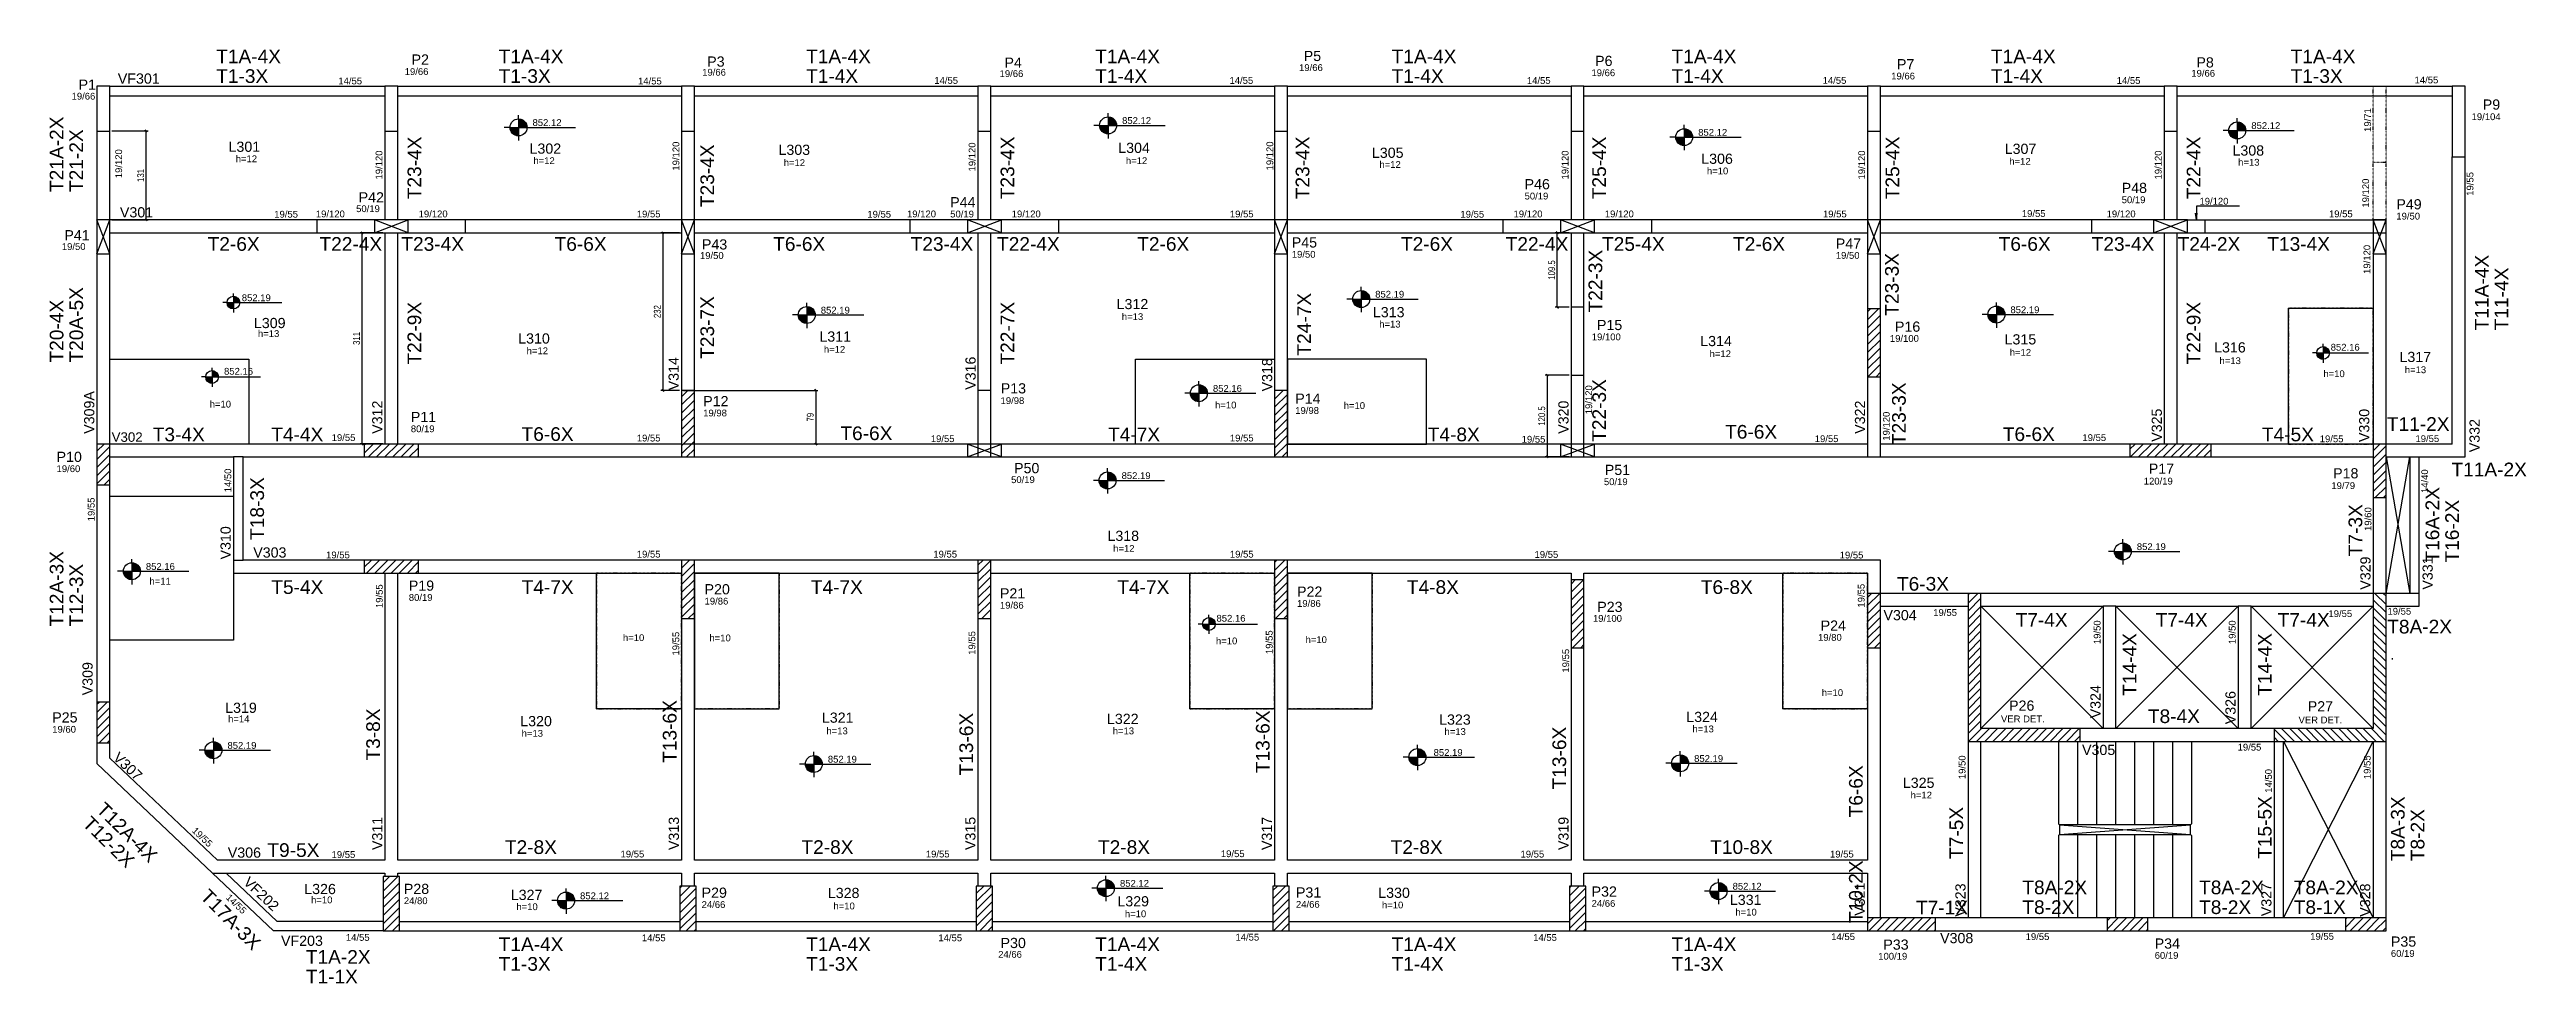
# Model space of a CAD drawing. Header units: millimetres. Extents: x -1501 to 2149, y 662 to 5627.
# Drawn here: x -1501 to 2149, y 4251 to 5627 of the extents above; entities that cross this region are included whole.
import ezdxf

# ---------------------------------------------------------------- set-up
doc = ezdxf.new("R2010")
doc.units = ezdxf.units.MM
doc.linetypes.add('ESTILO_TQS_0001', pattern=[1, 0.7, -0.3])
doc.linetypes.add('ESTILO_TQS_0004', pattern=[2, 0.5, -0.4, 0.1, -0.4, 0.1, -0.5])
for name, color, linetype in [('1', 1, 'Continuous'), ('3', 3, 'Continuous'), ('4', 4, 'Continuous'), ('7', 7, 'Continuous'), ('9', 9, 'Continuous')]:
    doc.layers.add(name, color=color, linetype=linetype)
doc.layers.add('NOME DA VIGA', color=6, linetype='Continuous', lineweight=25)
doc.styles.add('COTA TECNICA', font='techl___.ttf', dxfattribs={"height": 10})
doc.styles.get("Standard").update_dxf_attribs({"font": 'arial.ttf'})
doc.dimstyles.new('PAINEL', dxfattribs={"dimtxt": 10, "dimasz": 3, "dimexe": 3, "dimexo": 3, "dimgap": 3, "dimtad": 1, "dimdec": 1, "dimzin": 12, "dimdsep": 46, "dimtxsty": 'COTA TECNICA', "dimblk1": 'OBLIQUE', "dimblk2": 'OBLIQUE', "dimsah": 1, "dimcen": 0.9, "dimclrd": 4, "dimclre": 4, "dimclrt": 240, "dimadec": 1, "dimazin": 3, "dimtfac": 1, "dimtdec": 1, "dimtmove": 0, "dimatfit": 3, "dimfxl": 1, "dimtolj": 1, "dimtzin": 12, "dimarcsym": 0})

msp = doc.modelspace()

# ---------------------------------------------------------------- texts
at = {"layer": '3', "linetype": 'Continuous'}
for s, p in [('14/55', (-1075.74, 5575.39)), ('19/66', (-977.93, 5589.23)), ('14/55', (-634.06, 5575.22)), ('19/66', (-539.56, 5588.21)), ('14/55', (-197.51, 5576.12)), ('19/66', (-101.28, 5586.18)), ('14/55', (237.49, 5576.1)), ('19/66', (340.04, 5595.04)), ('14/55', (675.75, 5575.99)), ('19/66', (770.9, 5587.44)), ('14/55', (1111.6, 5576.16)), ('19/66', (1212.69, 5582.58)), ('14/55', (1544.96, 5576.04)), ('19/66', (1654.89, 5586.69)), ('14/55', (1983.9, 5576.82)), ('19/66', (-1468.85, 5552.93)), ('852.12', (-789.55, 5514.09)), ('852.12', (79.26, 5517.06)), ('852.12', (1743.31, 5509.63)), ('19/104', (2067.95, 5522.69)), ('852.12', (928.21, 5499.67)), ('h=12', (-1226.96, 5460.76)), ('h=12', (-788.27, 5458.04)), ('h=12', (-419.4, 5455.1)), ('h=12', (84.86, 5457.97)), ('h=12', (458.47, 5452.33)), ('h=10', (941.06, 5442.88)), ('h=12', (1386.67, 5456.97)), ('h=13', (1723.95, 5455.65)), ('50/19', (672.38, 5405.82)), ('50/19', (1552.31, 5400.36)), ('19/120', (1666.9, 5398.26)), ('19/55', (-1170.18, 5379.08)), ('19/120', (-1108.9, 5379.56)), ('50/19', (-1049.54, 5387.22)), ('19/120', (-957.41, 5379.56)), ('19/55', (-635.93, 5379.41)), ('19/55', (-296.18, 5379.08)), ('19/120', (-237.7, 5379.56)), ('50/19', (-174.07, 5379.34)), ('19/120', (-83.41, 5379.56)), ('19/55', (238.07, 5379.41)), ('19/55', (577.82, 5379.08)), ('19/120', (656.09, 5379.56)), ('19/120', (790.59, 5379.56)), ('19/55', (1112.07, 5379.41)), ('19/55', (1405.17, 5380.09)), ('19/120', (1530.09, 5379.56)), ('19/55', (1857.74, 5379.63)), ('19/50', (1957.04, 5376.25)), ('19/50', (-1483.25, 5331.47)), ('19/50', (329.31, 5320.08)), ('19/50', (-542.86, 5318.24)), ('19/50', (1131.01, 5318.42)), ('852.19', (-1218.02, 5256.05)), ('852.19', (452.23, 5261.26)), ('852.19', (-364.77, 5237.75)), ('h=13', (78.86, 5228.26)), ('h=13', (458.15, 5217.26)), ('852.19', (1388.3, 5238.36)), ('h=13', (-1194.22, 5203.31)), ('h=12', (-798.24, 5177.94)), ('h=12', (-360.25, 5180.12)), ('19/100', (771.39, 5198.45)), ('h=12', (945, 5173.58)), ('19/100', (1210.71, 5196.12)), ('h=12', (1387.35, 5175.76)), ('852.16', (1860.29, 5183.21)), ('852.16', (-1244.17, 5147.77)), ('h=13', (1696.42, 5163.35)), ('h=10', (1849.51, 5144.16)), ('h=13', (1969.49, 5150.02)), ('19/98', (-99.85, 5104.54)), ('852.16', (213.08, 5122.49)), ('h=10', (-1265.34, 5099.39)), ('19/98', (-538.07, 5086.33)), ('h=10', (216.23, 5098.07)), ('19/98', (334.39, 5090.02)), ('h=10', (405.79, 5097.29)), ('19/55', (-1085.53, 5050.15)), ('80/19', (-968.89, 5063.04)), ('19/55', (-635.93, 5049.41)), ('19/55', (-202.68, 5048.48)), ('19/55', (238.07, 5049.41)), ('19/55', (668.1, 5047.7)), ('19/55', (1100, 5048.47)), ('19/55', (1494.43, 5050.09)), ('19/55', (1844.15, 5048.3)), ('19/55', (1985.2, 5048.56)), ('19/60', (-1490.97, 5004.28)), ('852.19', (78.5, 4994.07)), ('50/19', (-84.34, 4988.1)), ('50/19', (789.27, 4985.1)), ('120/19', (1584.83, 4985.96)), ('19/79', (1861.28, 4979.33)), ('h=12', (66.07, 4886.87)), ('852.19', (1574.61, 4889.44)), ('852.16', (-1359.37, 4860.29)), ('19/55', (-1093.79, 4877.31)), ('19/55', (-635.93, 4878.41)), ('19/55', (-198.93, 4878.41)), ('19/55', (238.07, 4878.41)), ('19/55', (687.04, 4878.01)), ('19/55', (1136.71, 4877.13)), ('h=11', (-1354.07, 4838.62)), ('80/19', (-971.89, 4814.62)), ('19/86', (-536.07, 4809.25)), ('19/86', (-100.8, 4803.2)), ('852.16', (218.36, 4784)), ('19/86', (337.06, 4805.79)), ('19/100', (773.12, 4783.83)), ('19/55', (1274.59, 4792.49)), ('19/55', (1856.98, 4790.82)), ('19/55', (1943.95, 4794.34)), ('h=10', (-656.34, 4755.45)), ('h=10', (-528.89, 4755.11)), ('h=10', (217.55, 4750.67)), ('h=10', (349.59, 4752.53)), ('19/80', (1104.82, 4755.84)), ('h=10', (1110.27, 4674.5)), ('h=14', (-1238.19, 4635.84)), ('VER DET.', (1374.44, 4635.83)), ('VER DET.', (1812.92, 4634.27)), ('19/60', (-1497.35, 4620.5)), ('852.19', (-1239.14, 4596.75)), ('h=13', (-805.62, 4614.55)), ('h=13', (-356.49, 4618.17)), ('h=13', (65.46, 4618.17)), ('h=13', (554.36, 4617.15)), ('h=13', (919.79, 4621.05)), ('19/55', (1723.14, 4594.17)), ('852.19', (-354.37, 4576.44)), ('852.19', (538.29, 4586.33)), ('852.19', (922.22, 4577.44)), ('h=12', (1241.24, 4523.65)), ('19/55', (-1085.72, 4436.03)), ('19/55', (-659.85, 4436.76)), ('19/55', (-209.96, 4436.76)), ('19/55', (224.81, 4437.23)), ('19/55', (666.35, 4436.65)), ('19/55', (1122.46, 4436.65)), ('852.12', (-719.55, 4375.21)), ('852.12', (76.13, 4393.6)), ('852.12', (978.92, 4389.34)), ('h=10', (-1115.9, 4369.31)), ('24/80', (-979.21, 4367.95)), ('h=10', (-813.36, 4359.15)), ('24/66', (-540.41, 4362.37)), ('h=10', (-346.14, 4360.32)), ('h=10', (83.31, 4348.73)), ('24/66', (335.45, 4362.73)), ('h=10', (462.18, 4361.71)), ('24/66', (771.13, 4364.05)), ('h=10', (983.02, 4351.2)), ('14/55', (-1064.62, 4314)), ('14/55', (-628.38, 4313.37)), ('14/55', (-191.52, 4313.37)), ('14/55', (246.28, 4314.31)), ('14/55', (685.01, 4313.84)), ('14/55', (1124.28, 4315.09)), ('19/55', (1410.75, 4315.13)), ('19/55', (1830.1, 4315.51)), ('24/66', (-103.37, 4289)), ('100/19', (1193.54, 4286.27)), ('60/19', (1600.91, 4287.44)), ('60/19', (1949.01, 4290.35))]:
    msp.add_text(s, height=10, dxfattribs=at).set_placement(p)
for s, rotation, p in [('19/71', 90, (1919.68, 5505.36)), ('19/120', 90, (-1394.43, 5437.13)), ('19/120', 90, (-1010.87, 5435.26)), ('19/120', 90, (-573.28, 5448.31)), ('19/120', 90, (-136.87, 5447.12)), ('19/120', 90, (301.97, 5448.56)), ('19/120', 90, (737.13, 5435.26)), ('19/120', 90, (1174.13, 5435.26)), ('19/120', 90, (1611.13, 5435.26)), ('19/55', 90, (2070.65, 5411.27)), ('19/120', 90, (1916.82, 5393.82)), ('19/120', 90, (1918.7, 5296.22)), ('19/120', 90, (771.95, 5089.5)), ('19/120', 90, (1210.43, 5050.54)), ('14/50', 90, (-1233.53, 4974.57)), ('14/40', 90, (2003.8, 4973.42)), ('19/55', 90, (-1434.92, 4931.88)), ('19/60', 90, (1920.34, 4917.6)), ('19/55', 90, (-1010.36, 4804.06)), ('19/55', 90, (1173.45, 4804.78)), ('19/50', 90, (1521.13, 4750.96)), ('19/50', 90, (1720.13, 4750.96)), ('19/55', 90, (-573.41, 4734.15)), ('19/55', 90, (-137.07, 4735.18)), ('19/55', 90, (301.03, 4736.28)), ('19/55', 90, (738.01, 4709)), ('19/50', 90, (1322.13, 4552.09)), ('14/50', 90, (1773.67, 4532.05)), ('19/55', 90, (1919.13, 4552.09)), ('19/55', 316.572, (-1292.37, 4475.16)), ('14/55', 316.572, (-1242.32, 4376.67))]:
    msp.add_text(s, height=10, rotation=rotation, dxfattribs=at).set_placement(p)
at = {"layer": '4', "linetype": 'Continuous'}
for s, height, p in [('P5', 15, (346.91, 5609.7)), ('VF301', 15, (-1400.72, 5576.41)), ('P2', 15, (-967.8, 5604.45)), ('P3', 15, (-532.18, 5601.43)), ('P4', 15, (-94.08, 5599.83)), ('P6', 15, (776.31, 5602.44)), ('P7', 15, (1221.06, 5597.58)), ('P8', 15, (1662.41, 5600.26)), ('P1', 15, (-1458.52, 5567.42)), ('P9', 15, (2084.42, 5538.13)), ('L301', 15, (-1237.56, 5476)), ('L302', 15, (-794.01, 5473.27)), ('L303', 15, (-427.11, 5471.5)), ('L304', 15, (73.59, 5474.37)), ('L305', 15, (447.38, 5467.11)), ('L307', 15, (1379.89, 5472.93)), ('L308', 15, (1715.54, 5470.49)), ('L306', 15, (932.72, 5458.32)), ('P42', 15, (-1045.8, 5401.48)), ('P44', 15, (-174.07, 5394.34)), ('P46', 15, (672.38, 5420.82)), ('P48', 15, (1552.31, 5415.36)), ('P49', 15, (1957.04, 5391.25)), ('V301', 15, (-1397.62, 5379.41)), ('P41', 15, (-1479.51, 5345.72)), ('P43', 15, (-539.95, 5332.15)), ('P45', 15, (329.31, 5335.08)), ('P47', 15, (1131.01, 5333.42)), ('L312', 15, (71.17, 5244.3)), ('L309', 15, (-1200.13, 5216.37)), ('L313', 15, (448.83, 5232.39)), ('P15', 15, (779.02, 5213.45)), ('P16', 15, (1218.14, 5211.01)), ('L310', 15, (-810.71, 5193.63)), ('L311', 15, (-366.81, 5196.46)), ('L314', 15, (931.2, 5189.83)), ('L315', 15, (1379.71, 5192.31)), ('L316', 15, (1688.48, 5180.51)), ('L317', 15, (1961.65, 5166.42)), ('P12', 15, (-538.07, 5101.33)), ('P13', 15, (-99.54, 5120.16)), ('P14', 15, (334.39, 5105.02)), ('P11', 15, (-968.89, 5078.04)), ('V302', 14, (-1409.82, 5048.88)), ('P10', 15, (-1490.97, 5019.28)), ('P50', 15, (-79.93, 5002.68)), ('P51', 15, (790.6, 5000.1)), ('P17', 15, (1592.24, 5001.78)), ('P18', 15, (1863.89, 4995.07)), ('V303', 15, (-1201.12, 4878.41)), ('L318', 15, (57.66, 4902.93)), ('P19', 15, (-971.89, 4829.62)), ('P20', 15, (-536.07, 4824.25)), ('P21', 15, (-100.8, 4818.2)), ('P22', 15, (337.06, 4820.79)), ('P23', 15, (779.45, 4798.36)), ('P24', 15, (1108.67, 4770.73)), ('V304', 15, (1201.24, 4786.13)), ('P25', 15, (-1497.35, 4635.5)), ('L319', 15, (-1242.5, 4649.7)), ('L320', 15, (-807.66, 4630.05)), ('L321', 15, (-363.17, 4635.17)), ('L322', 15, (56.95, 4633.35)), ('L323', 15, (546.44, 4632.32)), ('L324', 15, (910.65, 4636.22)), ('P26', 15, (1386.34, 4652.88)), ('P27', 15, (1826.45, 4651.86)), ('V305', 15, (1493.87, 4587.62)), ('L325', 15, (1229.8, 4539.22)), ('V306', 15, (-1238.66, 4436.41)), ('L326', 15, (-1125.99, 4382.78)), ('P28', 15, (-979.21, 4382.95)), ('L327', 15, (-821.68, 4374.14)), ('P29', 15, (-540.41, 4377.37)), ('L328', 15, (-354.39, 4376.96)), ('P31', 15, (335.45, 4377.73)), ('L330', 15, (456.7, 4377.25)), ('P32', 15, (771.13, 4379.05)), ('L331', 15, (974.92, 4366.83)), ('L329', 15, (72.27, 4364.71)), ('VF203', 15, (-1160.23, 4306.58)), ('P30', 15, (-99.89, 4303.31)), ('P33', 15, (1201.02, 4300.87)), ('V308', 15, (1284.69, 4310.5)), ('P34', 15, (1600.91, 4302.44)), ('P35', 15, (1949.01, 4305.35))]:
    msp.add_text(s, height=height, dxfattribs=at).set_placement(p)
for s, rotation, p in [('V314', 90, (-574.15, 5124.74)), ('V316', 90, (-136.6, 5125.47)), ('V318', 90, (300.43, 5123.17)), ('V309A', 90, (-1435.37, 5060.66)), ('V312', 90, (-1010.87, 5060.66)), ('V320', 90, (737.13, 5060.66)), ('V322', 90, (1174.13, 5060.66)), ('V325', 90, (1611.48, 5048.92)), ('V330', 90, (1917.15, 5048.5)), ('V332', 90, (2079.84, 5033.57)), ('V310', 90, (-1234.38, 4875.62)), ('V329', 90, (1918.97, 4831.04)), ('V331', 90, (2010.64, 4831.17)), ('V309', 90, (-1437.8, 4675.58)), ('V324', 90, (1521.13, 4641.66)), ('V326', 90, (1720.13, 4632.95)), ('V307', 316.572, (-1408.92, 4582.28)), ('V311', 90, (-1010.87, 4447.66)), ('V313', 90, (-573.87, 4447.66)), ('V315', 90, (-136.87, 4447.66)), ('V317', 90, (300.13, 4447.66)), ('V319', 90, (737.13, 4447.66)), ('VF202', 316.573, (-1216.76, 4398.86)), ('V321', 90, (1173.77, 4350.8)), ('V323', 90, (1322.13, 4349.51)), ('V327', 90, (1773.01, 4350.18)), ('V328', 90, (1918.52, 4349.42))]:
    msp.add_text(s, height=15, rotation=rotation, dxfattribs=at).set_placement(p)
at = {"layer": 'NOME DA VIGA', "color": 6, "linetype": 'Continuous'}
for s, p in [('T1A-4X', (-1255.77, 5606.45)), ('T1A-4X', (-839.48, 5606.45)), ('T1A-4X', (-386.47, 5606.45)), ('T1A-4X', (39.57, 5606.45)), ('T1A-4X', (476.44, 5606.45)), ('T1A-4X', (889.01, 5606.45)), ('T1A-4X', (1359.55, 5606.45)), ('T1A-4X', (1801.29, 5606.45)), ('T1-3X', (-1255.77, 5577.52)), ('T1-3X', (-839.48, 5577.52)), ('T1-4X', (-386.47, 5577.52)), ('T1-4X', (39.57, 5577.52)), ('T1-4X', (476.44, 5577.52)), ('T1-4X', (889.01, 5577.52)), ('T1-4X', (1359.55, 5577.52)), ('T1-3X', (1801.29, 5577.52)), ('T2-6X', (-1268.38, 5330.21)), ('T22-4X', (-1103.56, 5330.21)), ('T23-4X', (-982.88, 5330.21)), ('T6-6X', (-757.1, 5330.21)), ('T6-6X', (-434.96, 5330.21)), ('T23-4X', (-232.39, 5330.21)), ('T22-4X', (-105.02, 5330.21)), ('T2-6X', (101.53, 5330.21)), ('T2-6X', (490.2, 5330.21)), ('T22-4X', (644.53, 5330.21)), ('T25-4X', (786.5, 5330.21)), ('T2-6X', (979.58, 5330.21)), ('T6-6X', (1370.97, 5330.21)), ('T23-4X', (1508.07, 5330.21)), ('T24-2X', (1634.71, 5330.21)), ('T13-4X', (1766.89, 5330.21)), ('T6-6X', (967.87, 5053.56)), ('T11-2X', (1943.06, 5065.03)), ('T3-4X', (-1349.25, 5049.64)), ('T4-4X', (-1174.54, 5049.64)), ('T6-6X', (-805.78, 5050.24)), ('T6-6X', (-335.88, 5051.43)), ('T4-7X', (58.57, 5049.64)), ('T4-8X', (529.65, 5049.64)), ('T6-6X', (1377.08, 5050.08)), ('T4-5X', (1758.93, 5049.64)), ('T11A-2X', (2038.25, 4998.05)), ('T5-4X', (-1174.54, 4824.82)), ('T4-7X', (-805.66, 4824.82)), ('T4-7X', (-379.49, 4824.82)), ('T4-7X', (72.19, 4824.82)), ('T4-8X', (498.9, 4824.82)), ('T6-8X', (932.03, 4824.82)), ('T6-3X', (1221.13, 4829.64)), ('T7-4X', (1395.97, 4776.55)), ('T7-4X', (1602.36, 4776.55)), ('T7-4X', (1782.16, 4776.55)), ('T8A-2X', (1943.62, 4766.61)), ('T8-4X', (1590.91, 4634.7)), ('T9-5X', (-1180.29, 4437.53)), ('T2-8X', (-830.31, 4441.87)), ('T2-8X', (-393.31, 4441.87)), ('T2-8X', (43.69, 4441.87)), ('T2-8X', (474.99, 4441.87)), ('T10-8X', (945.88, 4441.87)), ('T8A-2X', (1405.91, 4382.56)), ('T8A-2X', (1666.37, 4382.56)), ('T8A-2X', (1805.84, 4382.56)), ('T7-1X', (1249.19, 4352.78)), ('T8-2X', (1405.91, 4353.43)), ('T8-2X', (1666.37, 4353.43)), ('T8-1X', (1805.84, 4353.43)), ('T1A-4X', (-839.48, 4298.82)), ('T1A-4X', (-386.47, 4298.82)), ('T1A-4X', (39.57, 4298.82)), ('T1A-4X', (476.44, 4298.82)), ('T1A-4X', (889.01, 4298.82)), ('T1A-2X', (-1123.67, 4280.13)), ('T1-1X', (-1123.67, 4251.21)), ('T1-3X', (-839.48, 4269.89)), ('T1-3X', (-386.47, 4269.89)), ('T1-4X', (39.57, 4269.89)), ('T1-4X', (476.44, 4269.89)), ('T1-3X', (889.01, 4269.89))]:
    msp.add_text(s, height=20.16, dxfattribs=at).set_placement(p)
for s, rotation, p in [('T21A-2X', 90, (-1480.88, 5416.8)), ('T21-2X', 90, (-1451.96, 5416.8)), ('T23-4X', 90, (-953.64, 5406.15)), ('T23-4X', 90, (-522.05, 5394.55)), ('T23-4X', 90, (-79.64, 5406.15)), ('T23-4X', 90, (355.16, 5406.15)), ('T25-4X', 90, (792.32, 5406.15)), ('T25-4X', 90, (1224.51, 5406.15)), ('T22-4X', 90, (1668.36, 5406.15)), ('T22-3X', 90, (786.74, 5239.39)), ('T23-3X', 90, (1223.74, 5234.57)), ('T11A-4X', 90, (2092.95, 5213.14)), ('T11-4X', 90, (2121.88, 5213.14)), ('T20-4X', 90, (-1480.88, 5165.66)), ('T20A-5X', 90, (-1451.96, 5165.66)), ('T23-7X', 90, (-522.05, 5171.07)), ('T24-7X', 90, (357.51, 5175.87)), ('T22-9X', 90, (-953.64, 5162.66)), ('T22-7X', 90, (-79.64, 5162.66)), ('T22-9X', 90, (1668.36, 5162.66)), ('T22-3X', 90, (792.32, 5048.85)), ('T23-3X', 90, (1234.03, 5044.03)), ('T18-3X', 90, (-1185.32, 4904.39)), ('T16A-2X', 90, (2020.18, 4871.11)), ('T7-3X', 90, (1906.75, 4880.34)), ('T16-2X', 90, (2049.31, 4871.11)), ('T12A-3X', 90, (-1480.88, 4776.89)), ('T12-3X', 90, (-1451.96, 4776.89)), ('T14-4X', 90, (1574.11, 4674.72)), ('T14-4X', 90, (1773.11, 4674.72)), ('T3-8X', 90, (-1014.41, 4579.47)), ('T13-6X', 90, (-577.41, 4576.05)), ('T13-6X', 90, (-140.41, 4557.41)), ('T13-6X', 90, (296.59, 4560.91)), ('T13-6X', 90, (733.59, 4536.91)), ('T6-6X', 90, (1170.59, 4495.79)), ('T15-5X', 90, (1773.11, 4434.68)), ('T12-2X', 315.52504, (-1454.11, 4484.91)), ('T12A-4X', 315.52504, (-1433.84, 4505.56)), ('T7-5X', 90, (1318.59, 4434.52)), ('T8A-3X', 90, (1969.25, 4431.25)), ('T8-2X', 90, (1998.37, 4431.25)), ('T10-2X', 90, (1170.59, 4340.11)), ('T17A-3X', 314.65245, (-1280.5, 4377.83))]:
    msp.add_text(s, height=20.16, rotation=rotation, dxfattribs=at).set_placement(p)

# ---------------------------------------------------------------- blocks, each defined once
blk = doc.blocks.new('_Oblique')
at = {"layer": '1', "color": 0, "lineweight": -2}
blk.add_line((-0.5, -0.5), (0.5, 0.5), dxfattribs=at)
blk = doc.blocks.new('*D633')
at = {"color": 4, "lineweight": -2, "transparency": 16777216}
for p, q in [((-1010.1, 5356.7), (-1043.8, 5356.7)), ((-1040.8, 5045.7), (-1040.8, 5356.7)), ((-1010.1, 5045.7), (-1043.8, 5045.7))]:
    blk.add_line(p, q, dxfattribs=at)
at = {"layer": 'Defpoints', "color": 0, "transparency": 16777216}
for p in [(-1040.8, 5356.7), (-1007.1, 5356.7), (-1007.1, 5045.7)]:
    blk.add_point(p, dxfattribs=at)
at = {"color": 4, "lineweight": -2, "transparency": 16777216, "xscale": 3, "yscale": 3, "zscale": 3}
for p, rotation in [((-1040.8, 5356.7), 90), ((-1040.8, 5045.7), 270)]:
    blk.add_blockref('_Oblique', p, dxfattribs=dict(at, rotation=rotation))
at = {"color": 240, "transparency": 16777216, "insert": (-1049, 5201.2), "char_height": 10, "attachment_point": 5, "rotation": 90, "style": 'COTA TECNICA'}
blk.add_mtext('\\A1;311', dxfattribs=at)
blk = doc.blocks.new('*D634')
at = {"color": 4, "lineweight": -2, "transparency": 16777216}
for p, q in [((-1409.6, 5506.7), (-1355.8, 5506.7)), ((-1358.8, 5375.7), (-1358.8, 5506.7)), ((-1409.6, 5375.7), (-1355.8, 5375.7))]:
    blk.add_line(p, q, dxfattribs=at)
at = {"layer": 'Defpoints', "color": 0, "transparency": 16777216}
for p in [(-1412.6, 5506.7), (-1358.8, 5506.7), (-1412.6, 5375.7)]:
    blk.add_point(p, dxfattribs=at)
at = {"color": 4, "lineweight": -2, "transparency": 16777216, "xscale": 3, "yscale": 3, "zscale": 3}
for p, rotation in [((-1358.8, 5506.7), 90), ((-1358.8, 5375.7), 270)]:
    blk.add_blockref('_Oblique', p, dxfattribs=dict(at, rotation=rotation))
at = {"color": 240, "transparency": 16777216, "insert": (-1367, 5441.2), "char_height": 10, "attachment_point": 5, "rotation": 90, "style": 'COTA TECNICA'}
blk.add_mtext('\\A1;131', dxfattribs=at)
blk = doc.blocks.new('*D635')
at = {"color": 4, "lineweight": -2, "transparency": 16777216}
for p, q in [((-573.1, 5356.7), (-600.5, 5356.7)), ((-597.5, 5356.7), (-597.5, 5124.7)), ((-573.1, 5124.7), (-600.5, 5124.7))]:
    blk.add_line(p, q, dxfattribs=at)
at = {"layer": 'Defpoints', "color": 0, "transparency": 16777216}
for p in [(-570.1, 5356.7), (-597.5, 5124.7), (-570.1, 5124.7)]:
    blk.add_point(p, dxfattribs=at)
at = {"color": 4, "lineweight": -2, "transparency": 16777216, "xscale": 3, "yscale": 3, "zscale": 3}
for p, rotation in [((-597.5, 5356.7), 90), ((-597.5, 5124.7), 270)]:
    blk.add_blockref('_Oblique', p, dxfattribs=dict(at, rotation=rotation))
at = {"color": 240, "transparency": 16777216, "insert": (-605.7, 5240.7), "char_height": 10, "attachment_point": 5, "rotation": 90, "style": 'COTA TECNICA'}
blk.add_mtext('\\A1;232', dxfattribs=at)
blk = doc.blocks.new('*D636')
at = {"color": 4, "lineweight": -2, "transparency": 16777216}
for p, q in [((-567.1, 5124.7), (-369.2, 5124.7)), ((-372.2, 5124.7), (-372.2, 5045.7)), ((-567.1, 5045.7), (-369.2, 5045.7))]:
    blk.add_line(p, q, dxfattribs=at)
at = {"layer": 'Defpoints', "color": 0, "transparency": 16777216}
for p in [(-570.1, 5124.7), (-570.1, 5045.7), (-372.2, 5045.7)]:
    blk.add_point(p, dxfattribs=at)
at = {"color": 4, "lineweight": -2, "transparency": 16777216, "xscale": 3, "yscale": 3, "zscale": 3}
for p, rotation in [((-372.2, 5124.7), 90), ((-372.2, 5045.7), 270)]:
    blk.add_blockref('_Oblique', p, dxfattribs=dict(at, rotation=rotation))
at = {"color": 240, "transparency": 16777216, "insert": (-380.3, 5085.2), "char_height": 10, "attachment_point": 5, "rotation": 90, "style": 'COTA TECNICA'}
blk.add_mtext('\\A1;79', dxfattribs=at)
blk = doc.blocks.new('*D637')
at = {"color": 4, "lineweight": -2, "transparency": 16777216}
for p, q in [((737.9, 5147.2), (702.8, 5147.2)), ((705.8, 5147.2), (705.8, 5026.7)), ((737.9, 5026.7), (702.8, 5026.7))]:
    blk.add_line(p, q, dxfattribs=at)
at = {"layer": 'Defpoints', "color": 0, "transparency": 16777216}
for p in [(740.9, 5147.2), (705.8, 5026.7), (740.9, 5026.7)]:
    blk.add_point(p, dxfattribs=at)
at = {"color": 4, "lineweight": -2, "transparency": 16777216, "xscale": 3, "yscale": 3, "zscale": 3}
for p, rotation in [((705.8, 5147.2), 90), ((705.8, 5026.7), 270)]:
    blk.add_blockref('_Oblique', p, dxfattribs=dict(at, rotation=rotation))
at = {"color": 240, "transparency": 16777216, "insert": (697.7, 5086.9), "char_height": 10, "attachment_point": 5, "rotation": 90, "style": 'COTA TECNICA'}
blk.add_mtext('\\A1;120.5', dxfattribs=at)
blk = doc.blocks.new('*D638')
at = {"color": 4, "lineweight": -2, "transparency": 16777216}
for p, q in [((737.9, 5356.7), (717.6, 5356.7)), ((720.6, 5247.2), (720.6, 5356.7)), ((737.9, 5247.2), (717.6, 5247.2))]:
    blk.add_line(p, q, dxfattribs=at)
at = {"layer": 'Defpoints', "color": 0, "transparency": 16777216}
for p in [(720.6, 5356.7), (740.9, 5356.7), (740.9, 5247.2)]:
    blk.add_point(p, dxfattribs=at)
at = {"color": 4, "lineweight": -2, "transparency": 16777216, "xscale": 3, "yscale": 3, "zscale": 3}
for p, rotation in [((720.6, 5356.7), 90), ((720.6, 5247.2), 270)]:
    blk.add_blockref('_Oblique', p, dxfattribs=dict(at, rotation=rotation))
at = {"color": 240, "transparency": 16777216, "insert": (712.4, 5301.9), "char_height": 10, "attachment_point": 5, "rotation": 90, "style": 'COTA TECNICA'}
blk.add_mtext('\\A1;109.5', dxfattribs=at)

# ---------------------------------------------------------------- dimensions: what is measured, and where the dimension line sits
for base, p1, p2, picture, middle in [((-1358.81, 5506.66), (-1412.62, 5375.66), (-1412.62, 5506.66), '*D634', (-1367.03, 5441.16)), ((-1040.79, 5356.66), (-1007.12, 5045.66), (-1007.12, 5356.66), '*D633', (-1049.01, 5201.16)), ((-597.48, 5124.66), (-570.12, 5356.66), (-570.12, 5124.66), '*D635', (-605.7, 5240.66)), ((720.58, 5356.66), (740.88, 5247.16), (740.88, 5356.66), '*D638', (712.44, 5301.91)), ((705.81, 5026.66), (740.88, 5147.16), (740.88, 5026.66), '*D637', (697.7, 5086.91)), ((-372.22, 5045.66), (-570.12, 5124.66), (-570.12, 5045.66), '*D636', (-380.33, 5085.16))]:
    dim = msp.add_linear_dim(base=base, p1=p1, p2=p2, angle=90, dimstyle='PAINEL')
    dim.commit()
    dim.dimension.update_dxf_attribs({"geometry": picture, "text_midpoint": middle})

# ---------------------------------------------------------------- linework, layer by layer
at = {"layer": '1', "linetype": 'Continuous'}
for p, q in [((-1431.62, 5325.66), (-1412.62, 5375.66)), ((-1412.62, 5325.66), (-1431.62, 5375.66)), ((-1022.62, 5356.66), (-972.62, 5375.66)), ((-972.62, 5356.66), (-1022.62, 5375.66)), ((-570.12, 5325.66), (-551.12, 5375.66)), ((-551.12, 5325.66), (-570.12, 5375.66)), ((-148.62, 5356.66), (-98.62, 5375.66)), ((-98.62, 5356.66), (-148.62, 5375.66)), ((303.88, 5325.66), (322.88, 5375.66)), ((322.88, 5325.66), (303.88, 5375.66)), ((725.38, 5356.66), (775.38, 5375.66)), ((775.38, 5356.66), (725.38, 5375.66)), ((1177.88, 5325.66), (1196.88, 5375.66)), ((1196.88, 5325.66), (1177.88, 5375.66)), ((1599.38, 5356.66), (1649.38, 5375.66)), ((1649.38, 5356.66), (1599.38, 5375.66)), ((1922.88, 5325.66), (1941.88, 5375.66)), ((1941.88, 5325.66), (1922.88, 5375.66)), ((-148.62, 5026.66), (-98.62, 5045.66)), ((-98.62, 5026.66), (-148.62, 5045.66)), ((725.38, 5026.66), (775.38, 5045.66)), ((775.38, 5026.66), (725.38, 5045.66)), ((1941.88, 4825.66), (1976.88, 5026.66)), ((1941.88, 5026.66), (1976.88, 4825.66)), ((1344.88, 4626.66), (1524.88, 4806.66)), ((1344.88, 4806.66), (1524.88, 4626.66)), ((1543.88, 4626.66), (1723.88, 4806.66)), ((1543.88, 4806.66), (1723.88, 4626.66)), ((1742.88, 4626.66), (1922.88, 4806.66)), ((1742.88, 4806.66), (1922.88, 4626.66)), ((1951.54, 4728.48), (1951.54, 4730.24)), ((1790.88, 4347.66), (1922.88, 4607.66)), ((1790.88, 4607.66), (1922.88, 4347.66))]:
    msp.add_line(p, q, dxfattribs=at)
at = {"layer": '3', "linetype": 'Continuous'}
for p, q in [((-1412.62, 5572.66), (-1007.12, 5572.66)), ((-1412.62, 5558.66), (-1007.12, 5558.66)), ((-988.12, 5572.66), (-570.12, 5572.66)), ((-988.12, 5558.66), (-570.12, 5558.66)), ((-551.12, 5572.66), (-133.12, 5572.66)), ((-551.12, 5558.66), (-133.12, 5558.66)), ((-114.12, 5572.66), (303.88, 5572.66)), ((-114.12, 5558.66), (303.88, 5558.66)), ((322.88, 5572.66), (740.88, 5572.66)), ((322.88, 5558.66), (740.88, 5558.66)), ((759.88, 5572.66), (1177.88, 5572.66)), ((759.88, 5558.66), (1177.88, 5558.66)), ((1196.88, 5572.66), (1614.88, 5572.66)), ((1196.88, 5558.66), (1614.88, 5558.66)), ((1633.88, 5572.66), (2039.38, 5572.66)), ((1633.88, 5558.66), (2039.38, 5558.66)), ((-822.71, 5512.03), (-831.14, 5512.03)), ((-822.71, 5512.03), (-797.71, 5512.03)), ((-810.21, 5524.53), (-810.21, 5530.03)), ((-810.21, 5524.53), (-810.21, 5499.53)), ((-810.21, 5523.92), (-806.36, 5523.92)), ((-810.21, 5523.13), (-804.46, 5523.13)), ((-810.21, 5522.33), (-803.14, 5522.33)), ((-810.21, 5521.54), (-802.1, 5521.54)), ((-810.21, 5520.75), (-801.26, 5520.75)), ((-810.21, 5519.95), (-800.55, 5519.95)), ((-810.21, 5519.16), (-799.95, 5519.16)), ((-810.21, 5518.37), (-799.44, 5518.37)), ((-810.21, 5517.58), (-799.01, 5517.58)), ((-810.21, 5516.78), (-798.65, 5516.78)), ((-810.21, 5515.99), (-798.36, 5515.99)), ((-810.21, 5515.2), (-798.12, 5515.2)), ((-810.21, 5514.4), (-797.94, 5514.4)), ((-810.21, 5513.61), (-797.81, 5513.61)), ((-810.21, 5512.82), (-797.71, 5512.82)), ((-797.71, 5512.03), (-726.29, 5512.03)), ((46.1, 5514.99), (37.68, 5514.99)), ((46.1, 5514.99), (71.1, 5514.99)), ((58.6, 5514.2), (46.1, 5514.2)), ((58.6, 5513.41), (46.2, 5513.41)), ((58.6, 5512.61), (46.33, 5512.61)), ((58.6, 5511.82), (46.51, 5511.82)), ((58.6, 5527.49), (58.6, 5533)), ((58.6, 5527.49), (58.6, 5502.49)), ((58.6, 5526.89), (62.45, 5526.89)), ((58.6, 5526.09), (64.35, 5526.09)), ((58.6, 5525.3), (65.68, 5525.3)), ((58.6, 5524.51), (66.71, 5524.51)), ((58.6, 5523.71), (67.56, 5523.71)), ((58.6, 5522.92), (68.27, 5522.92)), ((58.6, 5522.13), (68.87, 5522.13)), ((58.6, 5521.34), (69.37, 5521.34)), ((58.6, 5520.54), (69.8, 5520.54)), ((58.6, 5519.75), (70.16, 5519.75)), ((58.6, 5518.96), (70.46, 5518.96)), ((58.6, 5518.16), (70.69, 5518.16)), ((58.6, 5517.37), (70.87, 5517.37)), ((58.6, 5516.58), (71, 5516.58)), ((58.6, 5515.79), (71.1, 5515.79)), ((71.1, 5514.99), (142.53, 5514.99)), ((907.55, 5510.1), (907.55, 5515.61)), ((1722.66, 5520.06), (1722.66, 5525.57)), ((1722.66, 5520.06), (1722.66, 5495.06)), ((1722.66, 5519.45), (1726.51, 5519.45)), ((1722.66, 5518.66), (1728.4, 5518.66)), ((1722.66, 5517.87), (1729.73, 5517.87)), ((1722.66, 5517.08), (1730.76, 5517.08)), ((1722.66, 5516.28), (1731.61, 5516.28)), ((1722.66, 5515.49), (1732.32, 5515.49)), ((1722.66, 5514.7), (1732.92, 5514.7)), ((1722.66, 5513.9), (1733.43, 5513.9)), ((1722.66, 5513.11), (1733.86, 5513.11)), ((1722.66, 5512.32), (1734.22, 5512.32)), ((-810.21, 5511.23), (-822.71, 5511.23)), ((-810.21, 5510.44), (-822.61, 5510.44)), ((-810.21, 5509.65), (-822.48, 5509.65)), ((-810.21, 5508.86), (-822.3, 5508.86)), ((-810.21, 5508.06), (-822.07, 5508.06)), ((-810.21, 5507.27), (-821.77, 5507.27)), ((-810.21, 5506.48), (-821.41, 5506.48)), ((-810.21, 5505.68), (-820.98, 5505.68)), ((-810.21, 5504.89), (-820.47, 5504.89)), ((-810.21, 5504.1), (-819.87, 5504.1)), ((-810.21, 5503.31), (-819.17, 5503.31)), ((-810.21, 5502.51), (-818.32, 5502.51)), ((-810.21, 5501.72), (-817.28, 5501.72)), ((-810.21, 5500.93), (-815.96, 5500.93)), ((-810.21, 5500.13), (-814.06, 5500.13)), ((-810.21, 5499.53), (-810.21, 5492.66)), ((58.6, 5511.03), (46.75, 5511.03)), ((58.6, 5510.24), (47.04, 5510.24)), ((58.6, 5509.44), (47.4, 5509.44)), ((58.6, 5508.65), (47.83, 5508.65)), ((58.6, 5507.86), (48.34, 5507.86)), ((58.6, 5507.06), (48.94, 5507.06)), ((58.6, 5506.27), (49.65, 5506.27)), ((58.6, 5505.48), (50.5, 5505.48)), ((58.6, 5504.69), (51.53, 5504.69)), ((58.6, 5503.89), (52.85, 5503.89)), ((58.6, 5503.1), (54.75, 5503.1)), ((58.6, 5502.49), (58.6, 5495.62)), ((895.05, 5497.6), (886.63, 5497.6)), ((895.05, 5497.6), (920.05, 5497.6)), ((907.55, 5496.81), (895.05, 5496.81)), ((907.55, 5496.01), (895.15, 5496.01)), ((907.55, 5495.22), (895.28, 5495.22)), ((907.55, 5494.43), (895.46, 5494.43)), ((907.55, 5493.64), (895.7, 5493.64)), ((907.55, 5492.84), (895.99, 5492.84)), ((907.55, 5492.05), (896.35, 5492.05)), ((907.55, 5491.26), (896.78, 5491.26)), ((907.55, 5490.46), (897.29, 5490.46)), ((907.55, 5489.67), (897.89, 5489.67)), ((907.55, 5488.88), (898.6, 5488.88)), ((907.55, 5488.09), (899.44, 5488.09)), ((907.55, 5487.29), (900.48, 5487.29)), ((907.55, 5486.5), (901.8, 5486.5)), ((907.55, 5485.71), (903.7, 5485.71)), ((907.55, 5510.1), (907.55, 5485.1)), ((907.55, 5509.49), (911.4, 5509.49)), ((907.55, 5508.7), (913.3, 5508.7)), ((907.55, 5507.91), (914.62, 5507.91)), ((907.55, 5507.11), (915.66, 5507.11)), ((907.55, 5506.32), (916.51, 5506.32)), ((907.55, 5505.53), (917.22, 5505.53)), ((907.55, 5504.74), (917.82, 5504.74)), ((907.55, 5503.94), (918.32, 5503.94)), ((907.55, 5503.15), (918.75, 5503.15)), ((907.55, 5502.36), (919.11, 5502.36)), ((907.55, 5501.56), (919.41, 5501.56)), ((907.55, 5500.77), (919.64, 5500.77)), ((907.55, 5499.98), (919.82, 5499.98)), ((907.55, 5499.19), (919.95, 5499.19)), ((907.55, 5498.39), (920.05, 5498.39)), ((907.55, 5485.1), (907.55, 5478.23)), ((920.05, 5497.6), (991.47, 5497.6)), ((1710.16, 5507.56), (1701.73, 5507.56)), ((1710.16, 5507.56), (1735.16, 5507.56)), ((1722.66, 5506.77), (1710.16, 5506.77)), ((1722.66, 5505.98), (1710.26, 5505.98)), ((1722.66, 5505.18), (1710.38, 5505.18)), ((1722.66, 5504.39), (1710.57, 5504.39)), ((1722.66, 5503.6), (1710.8, 5503.6)), ((1722.66, 5502.8), (1711.1, 5502.8)), ((1722.66, 5502.01), (1711.46, 5502.01)), ((1722.66, 5501.22), (1711.88, 5501.22)), ((1722.66, 5500.43), (1712.39, 5500.43)), ((1722.66, 5499.63), (1712.99, 5499.63)), ((1722.66, 5498.84), (1713.7, 5498.84)), ((1722.66, 5498.05), (1714.55, 5498.05)), ((1722.66, 5497.25), (1715.58, 5497.25)), ((1722.66, 5496.46), (1716.91, 5496.46)), ((1722.66, 5495.67), (1718.81, 5495.67)), ((1722.66, 5511.53), (1734.51, 5511.53)), ((1722.66, 5510.73), (1734.75, 5510.73)), ((1722.66, 5509.94), (1734.93, 5509.94)), ((1722.66, 5509.15), (1735.06, 5509.15)), ((1722.66, 5508.35), (1735.16, 5508.35)), ((1722.66, 5495.06), (1722.66, 5488.19)), ((1735.16, 5507.56), (1806.58, 5507.56)), ((2039.38, 5045.66), (2039.38, 5468.66)), ((-1107.12, 5356.66), (-1107.12, 5375.66)), ((-888.12, 5356.66), (-888.12, 5375.66)), ((-233.12, 5356.66), (-233.12, 5375.66)), ((-14.12, 5356.66), (-14.12, 5375.66)), ((640.88, 5356.66), (640.88, 5375.66)), ((859.88, 5356.66), (859.88, 5375.66)), ((1508.38, 5356.66), (1508.38, 5375.66)), ((1649.38, 5375.66), (1941.88, 5375.66)), ((1675.38, 5356.66), (1675.38, 5375.66)), ((1649.38, 5356.66), (1941.88, 5356.66)), ((2039.38, 5106.66), (2039.38, 5356.66)), ((-1230.44, 5263.35), (-1230.44, 5267.48)), ((-1230.44, 5263.35), (-1230.44, 5244.6)), ((-1230.44, 5262.9), (-1227.56, 5262.9)), ((-1230.44, 5262.3), (-1226.13, 5262.3)), ((-1230.44, 5261.71), (-1225.14, 5261.71)), ((-1230.44, 5261.11), (-1224.36, 5261.11)), ((-1230.44, 5260.52), (-1223.73, 5260.52)), ((-1230.44, 5259.93), (-1223.2, 5259.93)), ((-1230.44, 5259.33), (-1222.75, 5259.33)), ((-1230.44, 5258.74), (-1222.37, 5258.74)), ((-1230.44, 5258.14), (-1222.04, 5258.14)), ((-1230.44, 5257.55), (-1221.77, 5257.55)), ((-1230.44, 5256.95), (-1221.55, 5256.95)), ((-1230.44, 5256.36), (-1221.38, 5256.36)), ((419.08, 5259.19), (410.65, 5259.19)), ((419.08, 5259.19), (444.08, 5259.19)), ((431.58, 5258.4), (419.08, 5258.4)), ((431.58, 5257.61), (419.18, 5257.61)), ((431.58, 5256.81), (419.31, 5256.81)), ((431.58, 5271.69), (431.58, 5277.2)), ((431.58, 5271.69), (431.58, 5246.69)), ((431.58, 5271.09), (435.43, 5271.09)), ((431.58, 5270.29), (437.33, 5270.29)), ((431.58, 5269.5), (438.65, 5269.5)), ((431.58, 5268.71), (439.68, 5268.71)), ((431.58, 5267.91), (440.53, 5267.91)), ((431.58, 5267.12), (441.24, 5267.12)), ((431.58, 5266.33), (441.84, 5266.33)), ((431.58, 5265.54), (442.35, 5265.54)), ((431.58, 5264.74), (442.78, 5264.74)), ((431.58, 5263.95), (443.14, 5263.95)), ((431.58, 5263.16), (443.43, 5263.16)), ((431.58, 5262.36), (443.67, 5262.36)), ((431.58, 5261.57), (443.85, 5261.57)), ((431.58, 5260.78), (443.98, 5260.78)), ((431.58, 5259.99), (444.08, 5259.99)), ((444.08, 5259.19), (515.5, 5259.19)), ((-1239.82, 5253.98), (-1246.14, 5253.98)), ((-1239.82, 5253.98), (-1221.07, 5253.98)), ((-1230.44, 5253.38), (-1239.82, 5253.38)), ((-1230.44, 5252.79), (-1239.74, 5252.79)), ((-1230.44, 5252.2), (-1239.65, 5252.2)), ((-1230.44, 5251.6), (-1239.51, 5251.6)), ((-1230.44, 5251.01), (-1239.33, 5251.01)), ((-1230.44, 5250.41), (-1239.11, 5250.41)), ((-1230.44, 5249.82), (-1238.84, 5249.82)), ((-1230.44, 5249.22), (-1238.52, 5249.22)), ((-1230.44, 5248.63), (-1238.14, 5248.63)), ((-1230.44, 5248.03), (-1237.69, 5248.03)), ((-1230.44, 5247.44), (-1237.16, 5247.44)), ((-1230.44, 5246.84), (-1236.52, 5246.84)), ((-1230.44, 5246.25), (-1235.75, 5246.25)), ((-1230.44, 5245.65), (-1234.75, 5245.65)), ((-1230.44, 5245.06), (-1233.33, 5245.06)), ((-1230.44, 5255.76), (-1221.24, 5255.76)), ((-1230.44, 5255.17), (-1221.14, 5255.17)), ((-1230.44, 5254.57), (-1221.07, 5254.57)), ((-1230.44, 5253.98), (-1158.81, 5253.98)), ((-1230.44, 5244.6), (-1230.44, 5239.45)), ((-397.93, 5235.68), (-406.36, 5235.68)), ((-397.93, 5235.68), (-372.93, 5235.68)), ((-385.43, 5234.89), (-397.93, 5234.89)), ((-385.43, 5234.1), (-397.83, 5234.1)), ((-385.43, 5233.3), (-397.7, 5233.3)), ((-385.43, 5232.51), (-397.52, 5232.51)), ((-385.43, 5231.72), (-397.28, 5231.72)), ((-385.43, 5230.92), (-396.99, 5230.92)), ((-385.43, 5230.13), (-396.63, 5230.13)), ((-385.43, 5229.34), (-396.2, 5229.34)), ((-385.43, 5228.55), (-395.69, 5228.55)), ((-385.43, 5227.75), (-395.09, 5227.75)), ((-385.43, 5226.96), (-394.38, 5226.96)), ((-385.43, 5226.17), (-393.54, 5226.17)), ((-385.43, 5225.37), (-392.5, 5225.37)), ((-385.43, 5224.58), (-391.18, 5224.58)), ((-385.43, 5223.79), (-389.28, 5223.79)), ((-385.43, 5248.18), (-385.43, 5253.69)), ((-385.43, 5248.18), (-385.43, 5223.18)), ((-385.43, 5247.57), (-381.58, 5247.57)), ((-385.43, 5246.78), (-379.68, 5246.78)), ((-385.43, 5245.99), (-378.36, 5245.99)), ((-385.43, 5245.2), (-377.32, 5245.2)), ((-385.43, 5244.4), (-376.47, 5244.4)), ((-385.43, 5243.61), (-375.77, 5243.61)), ((-385.43, 5242.82), (-375.17, 5242.82)), ((-385.43, 5242.02), (-374.66, 5242.02)), ((-385.43, 5241.23), (-374.23, 5241.23)), ((-385.43, 5240.44), (-373.87, 5240.44)), ((-385.43, 5239.65), (-373.57, 5239.65)), ((-385.43, 5238.85), (-373.34, 5238.85)), ((-385.43, 5238.06), (-373.16, 5238.06)), ((-385.43, 5237.27), (-373.03, 5237.27)), ((-385.43, 5236.47), (-372.93, 5236.47)), ((-385.43, 5223.18), (-385.43, 5216.31)), ((-372.93, 5235.68), (-301.51, 5235.68)), ((431.58, 5256.02), (419.49, 5256.02)), ((431.58, 5255.23), (419.72, 5255.23)), ((431.58, 5254.44), (420.02, 5254.44)), ((431.58, 5253.64), (420.38, 5253.64)), ((431.58, 5252.85), (420.81, 5252.85)), ((431.58, 5252.06), (421.31, 5252.06)), ((431.58, 5251.26), (421.91, 5251.26)), ((431.58, 5250.47), (422.62, 5250.47)), ((431.58, 5249.68), (423.47, 5249.68)), ((431.58, 5248.89), (424.5, 5248.89)), ((431.58, 5248.09), (425.83, 5248.09)), ((431.58, 5247.3), (427.73, 5247.3)), ((431.58, 5246.69), (431.58, 5239.82)), ((1177.88, 5228.41), (1194.13, 5244.66)), ((1177.88, 5240.43), (1182.11, 5244.66)), ((1177.88, 5216.38), (1196.88, 5235.38)), ((1177.88, 5204.36), (1196.88, 5223.36)), ((1355.14, 5236.29), (1346.71, 5236.29)), ((1355.14, 5236.29), (1380.14, 5236.29)), ((1367.64, 5235.5), (1355.14, 5235.5)), ((1367.64, 5234.71), (1355.24, 5234.71)), ((1367.64, 5233.91), (1355.37, 5233.91)), ((1367.64, 5233.12), (1355.55, 5233.12)), ((1367.64, 5232.33), (1355.78, 5232.33)), ((1367.64, 5231.53), (1356.08, 5231.53)), ((1367.64, 5230.74), (1356.44, 5230.74)), ((1367.64, 5229.95), (1356.87, 5229.95)), ((1367.64, 5229.16), (1357.38, 5229.16)), ((1367.64, 5228.36), (1357.98, 5228.36)), ((1367.64, 5227.57), (1358.68, 5227.57)), ((1367.64, 5226.78), (1359.53, 5226.78)), ((1367.64, 5225.98), (1360.57, 5225.98)), ((1367.64, 5225.19), (1361.89, 5225.19)), ((1367.64, 5224.4), (1363.79, 5224.4)), ((1367.64, 5248.79), (1367.64, 5254.3)), ((1367.64, 5248.79), (1367.64, 5223.79)), ((1367.64, 5248.18), (1371.49, 5248.18)), ((1367.64, 5247.39), (1373.39, 5247.39)), ((1367.64, 5246.6), (1374.71, 5246.6)), ((1367.64, 5245.81), (1375.75, 5245.81)), ((1367.64, 5245.01), (1376.59, 5245.01)), ((1367.64, 5244.22), (1377.3, 5244.22)), ((1367.64, 5243.43), (1377.9, 5243.43)), ((1367.64, 5242.63), (1378.41, 5242.63)), ((1367.64, 5241.84), (1378.84, 5241.84)), ((1367.64, 5241.05), (1379.2, 5241.05)), ((1367.64, 5240.26), (1379.49, 5240.26)), ((1367.64, 5239.46), (1379.73, 5239.46)), ((1367.64, 5238.67), (1379.91, 5238.67)), ((1367.64, 5237.88), (1380.04, 5237.88)), ((1367.64, 5237.08), (1380.14, 5237.08)), ((1367.64, 5223.79), (1367.64, 5216.92)), ((1380.14, 5236.29), (1451.56, 5236.29)), ((1177.88, 5192.34), (1196.88, 5211.34)), ((1177.88, 5180.32), (1196.88, 5199.32)), ((1177.88, 5168.3), (1196.88, 5187.3)), ((1849.11, 5189.16), (1849.11, 5193.29)), ((1849.11, 5189.16), (1849.11, 5170.41)), ((1849.11, 5188.7), (1852, 5188.7)), ((1849.11, 5188.11), (1853.42, 5188.11)), ((1849.11, 5187.51), (1854.41, 5187.51)), ((1849.11, 5186.92), (1855.19, 5186.92)), ((1849.11, 5186.33), (1855.83, 5186.33)), ((1849.11, 5185.73), (1856.36, 5185.73)), ((1849.11, 5185.14), (1856.81, 5185.14)), ((1849.11, 5184.54), (1857.19, 5184.54)), ((1849.11, 5183.95), (1857.51, 5183.95)), ((1849.11, 5183.35), (1857.78, 5183.35)), ((-1261.87, 5153.76), (-1261.87, 5157.89)), ((-1261.87, 5153.76), (-1261.87, 5135.01)), ((-1261.87, 5153.31), (-1258.98, 5153.31)), ((-1261.87, 5152.71), (-1257.56, 5152.71)), ((-1261.87, 5152.12), (-1256.56, 5152.12)), ((-1261.87, 5151.52), (-1255.79, 5151.52)), ((-1261.87, 5150.93), (-1255.15, 5150.93)), ((-1261.87, 5150.33), (-1254.62, 5150.33)), ((-1261.87, 5149.74), (-1254.17, 5149.74)), ((-1261.87, 5149.14), (-1253.79, 5149.14)), ((-1261.87, 5148.55), (-1253.47, 5148.55)), ((-1261.87, 5147.95), (-1253.2, 5147.95)), ((-1261.87, 5147.36), (-1252.98, 5147.36)), ((-1261.87, 5146.76), (-1252.8, 5146.76)), ((1177.88, 5156.28), (1196.88, 5175.28)), ((1178.28, 5144.66), (1196.88, 5163.26)), ((1190.3, 5144.66), (1196.88, 5151.24)), ((1839.73, 5179.78), (1833.41, 5179.78)), ((1839.73, 5179.78), (1858.48, 5179.78)), ((1849.11, 5179.19), (1839.73, 5179.19)), ((1849.11, 5178.59), (1839.81, 5178.59)), ((1849.11, 5178), (1839.91, 5178)), ((1849.11, 5177.41), (1840.04, 5177.41)), ((1849.11, 5176.81), (1840.22, 5176.81)), ((1849.11, 5176.22), (1840.44, 5176.22)), ((1849.11, 5175.62), (1840.71, 5175.62)), ((1849.11, 5175.03), (1841.03, 5175.03)), ((1849.11, 5174.43), (1841.41, 5174.43)), ((1849.11, 5173.84), (1841.86, 5173.84)), ((1849.11, 5173.24), (1842.39, 5173.24)), ((1849.11, 5172.65), (1843.03, 5172.65)), ((1849.11, 5172.05), (1843.81, 5172.05)), ((1849.11, 5171.46), (1844.8, 5171.46)), ((1849.11, 5170.86), (1846.22, 5170.86)), ((1849.11, 5182.76), (1858, 5182.76)), ((1849.11, 5182.16), (1858.18, 5182.16)), ((1849.11, 5181.57), (1858.31, 5181.57)), ((1849.11, 5180.97), (1858.41, 5180.97)), ((1849.11, 5180.38), (1858.48, 5180.38)), ((1849.11, 5170.41), (1849.11, 5165.26)), ((1858.48, 5179.78), (1915.87, 5179.78)), ((-1271.24, 5144.39), (-1277.56, 5144.39)), ((-1271.24, 5144.39), (-1252.49, 5144.39)), ((-1261.87, 5143.79), (-1271.24, 5143.79)), ((-1261.87, 5143.2), (-1271.17, 5143.2)), ((-1261.87, 5142.6), (-1271.07, 5142.6)), ((-1261.87, 5142.01), (-1270.94, 5142.01)), ((-1261.87, 5141.41), (-1270.76, 5141.41)), ((-1261.87, 5140.82), (-1270.54, 5140.82)), ((-1261.87, 5140.22), (-1270.27, 5140.22)), ((-1261.87, 5139.63), (-1269.95, 5139.63)), ((-1261.87, 5139.03), (-1269.57, 5139.03)), ((-1261.87, 5138.44), (-1269.12, 5138.44)), ((-1261.87, 5137.85), (-1268.59, 5137.85)), ((-1261.87, 5137.25), (-1267.95, 5137.25)), ((-1261.87, 5136.66), (-1267.17, 5136.66)), ((-1261.87, 5136.06), (-1266.18, 5136.06)), ((-1261.87, 5135.47), (-1264.76, 5135.47)), ((-1261.87, 5146.17), (-1252.67, 5146.17)), ((-1261.87, 5145.58), (-1252.57, 5145.58)), ((-1261.87, 5144.98), (-1252.49, 5144.98)), ((-1261.87, 5144.39), (-1190.23, 5144.39)), ((-1261.87, 5135.01), (-1261.87, 5129.86)), ((-570.12, 5115.24), (-560.7, 5124.66)), ((-570.12, 5103.22), (-551.12, 5122.22)), ((-570.12, 5091.19), (-551.12, 5110.19)), ((179.92, 5120.42), (171.49, 5120.42)), ((179.92, 5120.42), (204.92, 5120.42)), ((192.42, 5119.63), (179.92, 5119.63)), ((192.42, 5118.84), (180.02, 5118.84)), ((192.42, 5118.05), (180.15, 5118.05)), ((192.42, 5117.25), (180.33, 5117.25)), ((192.42, 5116.46), (180.57, 5116.46)), ((192.42, 5115.67), (180.86, 5115.67)), ((192.42, 5114.87), (181.22, 5114.87)), ((192.42, 5114.08), (181.65, 5114.08)), ((192.42, 5113.29), (182.16, 5113.29)), ((192.42, 5112.5), (182.76, 5112.5)), ((192.42, 5111.7), (183.47, 5111.7)), ((192.42, 5110.91), (184.31, 5110.91)), ((192.42, 5132.92), (192.42, 5138.43)), ((192.42, 5132.92), (192.42, 5107.92)), ((192.42, 5132.32), (196.27, 5132.32)), ((192.42, 5131.52), (198.17, 5131.52)), ((192.42, 5130.73), (199.49, 5130.73)), ((192.42, 5129.94), (200.53, 5129.94)), ((192.42, 5129.15), (201.38, 5129.15)), ((192.42, 5128.35), (202.08, 5128.35)), ((192.42, 5127.56), (202.68, 5127.56)), ((192.42, 5126.77), (203.19, 5126.77)), ((192.42, 5125.97), (203.62, 5125.97)), ((192.42, 5125.18), (203.98, 5125.18)), ((192.42, 5124.39), (204.27, 5124.39)), ((192.42, 5123.6), (204.51, 5123.6)), ((192.42, 5122.8), (204.69, 5122.8)), ((192.42, 5122.01), (204.82, 5122.01)), ((192.42, 5121.22), (204.92, 5121.22)), ((204.92, 5120.42), (276.34, 5120.42)), ((303.88, 5111.72), (316.82, 5124.66)), ((303.88, 5123.74), (304.8, 5124.66)), ((303.88, 5099.7), (322.88, 5118.7)), ((-570.12, 5079.17), (-551.12, 5098.17)), ((-570.12, 5067.15), (-551.12, 5086.15)), ((-570.12, 5055.13), (-551.12, 5074.13)), ((192.42, 5110.12), (185.35, 5110.12)), ((192.42, 5109.32), (186.67, 5109.32)), ((192.42, 5108.53), (188.57, 5108.53)), ((192.42, 5107.92), (192.42, 5101.06)), ((303.88, 5087.67), (322.88, 5106.67)), ((303.88, 5075.65), (322.88, 5094.65)), ((303.88, 5063.63), (322.88, 5082.63)), ((-1431.62, 5035.09), (-1421.05, 5045.66)), ((-1431.62, 5023.07), (-1412.62, 5042.07)), ((-1037.62, 5032.4), (-1024.36, 5045.66)), ((-1037.62, 5044.42), (-1036.38, 5045.66)), ((-1031.34, 5026.66), (-1012.34, 5045.66)), ((-1019.32, 5026.66), (-1000.32, 5045.66)), ((-1007.3, 5026.66), (-988.3, 5045.66)), ((-995.28, 5026.66), (-976.28, 5045.66)), ((-983.26, 5026.66), (-964.26, 5045.66)), ((-971.24, 5026.66), (-957.62, 5040.28)), ((-570.12, 5043.11), (-551.12, 5062.11)), ((-570.12, 5031.09), (-551.12, 5050.09)), ((-562.53, 5026.66), (-551.12, 5038.07)), ((303.88, 5051.61), (322.88, 5070.61)), ((303.88, 5039.59), (322.88, 5058.59)), ((303.88, 5027.57), (322.88, 5046.57)), ((1564.38, 5037.91), (1572.13, 5045.66)), ((1565.15, 5026.66), (1584.15, 5045.66)), ((1577.17, 5026.66), (1596.17, 5045.66)), ((1589.2, 5026.66), (1608.2, 5045.66)), ((1601.22, 5026.66), (1620.22, 5045.66)), ((1613.24, 5026.66), (1632.24, 5045.66)), ((1625.26, 5026.66), (1644.26, 5045.66)), ((1637.28, 5026.66), (1656.28, 5045.66)), ((1649.3, 5026.66), (1668.3, 5045.66)), ((1661.32, 5026.66), (1680.32, 5045.66)), ((1673.34, 5026.66), (1684.38, 5037.7)), ((1922.88, 5035.78), (1932.76, 5045.66)), ((1922.88, 5023.76), (1941.88, 5042.76)), ((-1431.62, 5011.05), (-1412.62, 5030.05)), ((-1431.62, 4999.03), (-1412.62, 5018.03)), ((-1431.62, 4987.01), (-1412.62, 5006.01)), ((-959.22, 5026.66), (-957.62, 5028.26)), ((57.84, 5004.5), (57.84, 5010.01)), ((57.84, 5004.5), (57.84, 4979.5)), ((57.84, 5003.9), (61.69, 5003.9)), ((57.84, 5003.1), (63.59, 5003.1)), ((57.84, 5002.31), (64.91, 5002.31)), ((57.84, 5001.52), (65.95, 5001.52)), ((57.84, 5000.73), (66.8, 5000.73)), ((314.99, 5026.66), (322.88, 5034.55)), ((1922.88, 5011.74), (1941.88, 5030.74)), ((1922.88, 4999.72), (1941.88, 5018.72)), ((1922.88, 4987.7), (1941.88, 5006.7)), ((-1420.95, 4985.66), (-1412.62, 4993.98)), ((45.34, 4992), (36.92, 4992)), ((45.34, 4992), (70.34, 4992)), ((57.84, 4991.21), (45.34, 4991.21)), ((57.84, 4990.42), (45.44, 4990.42)), ((57.84, 4989.63), (45.57, 4989.63)), ((57.84, 4988.83), (45.75, 4988.83)), ((57.84, 4988.04), (45.99, 4988.04)), ((57.84, 4987.25), (46.28, 4987.25)), ((57.84, 4986.45), (46.64, 4986.45)), ((57.84, 4985.66), (47.07, 4985.66)), ((57.84, 4984.87), (47.58, 4984.87)), ((57.84, 4984.08), (48.18, 4984.08)), ((57.84, 4983.28), (48.89, 4983.28)), ((57.84, 4982.49), (49.74, 4982.49)), ((57.84, 4981.7), (50.77, 4981.7)), ((57.84, 4980.9), (52.09, 4980.9)), ((57.84, 4980.11), (53.99, 4980.11)), ((57.84, 4999.93), (67.51, 4999.93)), ((57.84, 4999.14), (68.11, 4999.14)), ((57.84, 4998.35), (68.61, 4998.35)), ((57.84, 4997.55), (69.04, 4997.55)), ((57.84, 4996.76), (69.4, 4996.76)), ((57.84, 4995.97), (69.7, 4995.97)), ((57.84, 4995.18), (69.93, 4995.18)), ((57.84, 4994.38), (70.11, 4994.38)), ((57.84, 4993.59), (70.24, 4993.59)), ((57.84, 4992.8), (70.34, 4992.8)), ((57.84, 4979.5), (57.84, 4972.64)), ((70.34, 4992), (141.77, 4992)), ((1922.88, 4975.68), (1941.88, 4994.68)), ((1925.88, 4966.66), (1941.88, 4982.66)), ((1937.9, 4966.66), (1941.88, 4970.64)), ((1553.96, 4899.87), (1553.96, 4905.38)), ((1553.96, 4899.87), (1553.96, 4874.87)), ((1553.96, 4899.26), (1557.81, 4899.26)), ((1553.96, 4898.47), (1559.71, 4898.47)), ((1553.96, 4897.68), (1561.03, 4897.68)), ((1553.96, 4896.89), (1562.06, 4896.89)), ((1553.96, 4896.09), (1562.91, 4896.09)), ((1553.96, 4895.3), (1563.62, 4895.3)), ((1553.96, 4894.51), (1564.22, 4894.51)), ((1553.96, 4893.71), (1564.73, 4893.71)), ((1553.96, 4892.92), (1565.16, 4892.92)), ((1553.96, 4892.13), (1565.52, 4892.13)), ((1553.96, 4891.34), (1565.81, 4891.34)), ((-1392.53, 4858.22), (-1400.96, 4858.22)), ((-1392.53, 4858.22), (-1367.53, 4858.22)), ((-1380.03, 4857.43), (-1392.53, 4857.43)), ((-1380.03, 4856.63), (-1392.43, 4856.63)), ((-1380.03, 4855.84), (-1392.3, 4855.84)), ((-1380.03, 4855.05), (-1392.12, 4855.05)), ((-1380.03, 4870.72), (-1380.03, 4876.22)), ((-1380.03, 4870.72), (-1380.03, 4845.72)), ((-1380.03, 4870.11), (-1376.18, 4870.11)), ((-1380.03, 4869.32), (-1374.28, 4869.32)), ((-1380.03, 4868.53), (-1372.96, 4868.53)), ((-1380.03, 4867.73), (-1371.92, 4867.73)), ((-1380.03, 4866.94), (-1371.07, 4866.94)), ((-1380.03, 4866.15), (-1370.36, 4866.15)), ((-1380.03, 4865.35), (-1369.77, 4865.35)), ((-1380.03, 4864.56), (-1369.26, 4864.56)), ((-1380.03, 4863.77), (-1368.83, 4863.77)), ((-1380.03, 4862.98), (-1368.47, 4862.98)), ((-1380.03, 4862.18), (-1368.17, 4862.18)), ((-1380.03, 4861.39), (-1367.94, 4861.39)), ((-1380.03, 4860.6), (-1367.76, 4860.6)), ((-1380.03, 4859.81), (-1367.63, 4859.81)), ((-1380.03, 4859.01), (-1367.53, 4859.01)), ((-1367.53, 4858.22), (-1296.11, 4858.22)), ((-1037.62, 4864.11), (-1027.07, 4874.66)), ((-1034.05, 4855.66), (-1015.05, 4874.66)), ((-1022.03, 4855.66), (-1003.03, 4874.66)), ((-1010.01, 4855.66), (-991.01, 4874.66)), ((-997.99, 4855.66), (-978.99, 4874.66)), ((-985.97, 4855.66), (-966.97, 4874.66)), ((-973.95, 4855.66), (-957.62, 4871.99)), ((-961.93, 4855.66), (-957.62, 4859.96)), ((-570.12, 4862.8), (-558.26, 4874.66)), ((-570.12, 4850.78), (-551.12, 4869.78)), ((-570.12, 4838.76), (-551.12, 4857.76)), ((-133.12, 4867.05), (-125.51, 4874.66)), ((-133.12, 4855.03), (-114.12, 4874.03)), ((-133.12, 4843.01), (-114.12, 4862.01)), ((303.88, 4859.28), (319.26, 4874.66)), ((303.88, 4871.3), (307.24, 4874.66)), ((303.88, 4847.26), (322.88, 4866.26)), ((1541.46, 4887.37), (1533.03, 4887.37)), ((1541.46, 4887.37), (1566.46, 4887.37)), ((1553.96, 4886.58), (1541.46, 4886.58)), ((1553.96, 4885.79), (1541.56, 4885.79)), ((1553.96, 4884.99), (1541.68, 4884.99)), ((1553.96, 4884.2), (1541.87, 4884.2)), ((1553.96, 4883.41), (1542.1, 4883.41)), ((1553.96, 4882.61), (1542.4, 4882.61)), ((1553.96, 4881.82), (1542.76, 4881.82)), ((1553.96, 4881.03), (1543.19, 4881.03)), ((1553.96, 4880.24), (1543.69, 4880.24)), ((1553.96, 4879.44), (1544.29, 4879.44)), ((1553.96, 4878.65), (1545, 4878.65)), ((1553.96, 4877.86), (1545.85, 4877.86)), ((1553.96, 4877.06), (1546.88, 4877.06)), ((1553.96, 4876.27), (1548.21, 4876.27)), ((1553.96, 4875.48), (1550.11, 4875.48)), ((1553.96, 4890.54), (1566.05, 4890.54)), ((1553.96, 4889.75), (1566.23, 4889.75)), ((1553.96, 4888.96), (1566.36, 4888.96)), ((1553.96, 4888.16), (1566.46, 4888.16)), ((1553.96, 4874.87), (1553.96, 4868)), ((1566.46, 4887.37), (1637.88, 4887.37)), ((-1380.03, 4854.26), (-1391.88, 4854.26)), ((-1380.03, 4853.46), (-1391.59, 4853.46)), ((-1380.03, 4852.67), (-1391.23, 4852.67)), ((-1380.03, 4851.88), (-1390.8, 4851.88)), ((-1380.03, 4851.08), (-1390.29, 4851.08)), ((-1380.03, 4850.29), (-1389.69, 4850.29)), ((-1380.03, 4849.5), (-1388.98, 4849.5)), ((-1380.03, 4848.71), (-1388.14, 4848.71)), ((-1380.03, 4847.91), (-1387.1, 4847.91)), ((-1380.03, 4847.12), (-1385.78, 4847.12)), ((-1380.03, 4846.33), (-1383.88, 4846.33)), ((-1380.03, 4845.72), (-1380.03, 4838.85)), ((-570.12, 4826.74), (-551.12, 4845.74)), ((-570.12, 4814.72), (-551.12, 4833.72)), ((-570.12, 4802.69), (-551.12, 4821.69)), ((-133.12, 4830.99), (-114.12, 4849.99)), ((-133.12, 4818.97), (-114.12, 4837.97)), ((-133.12, 4806.95), (-114.12, 4825.95)), ((303.88, 4835.24), (322.88, 4854.24)), ((303.88, 4823.22), (322.88, 4842.22)), ((303.88, 4811.2), (322.88, 4830.2)), ((303.88, 4799.18), (322.88, 4818.18)), ((740.88, 4827.47), (759.07, 4845.66)), ((740.88, 4839.49), (747.05, 4845.66)), ((740.88, 4815.45), (759.88, 4834.45)), ((740.88, 4803.43), (759.88, 4822.43)), ((1177.88, 4807.68), (1195.86, 4825.66)), ((1177.88, 4819.7), (1183.84, 4825.66)), ((1325.88, 4811.43), (1340.11, 4825.66)), ((1325.88, 4823.45), (1328.09, 4825.66)), ((1325.88, 4799.41), (1344.88, 4818.41)), ((1925.57, 4825.66), (1941.88, 4809.36)), ((1937.59, 4825.66), (1941.88, 4821.38)), ((-570.12, 4790.67), (-551.12, 4809.67)), ((-560.11, 4788.66), (-551.12, 4797.65)), ((-133.12, 4794.92), (-114.12, 4813.92)), ((-127.36, 4788.66), (-114.12, 4801.9)), ((-115.34, 4788.66), (-114.12, 4789.88)), ((207.18, 4789.94), (207.18, 4794.07)), ((207.18, 4789.94), (207.18, 4771.19)), ((207.18, 4789.49), (210.06, 4789.49)), ((207.18, 4788.89), (211.49, 4788.89)), ((207.18, 4788.3), (212.48, 4788.3)), ((207.18, 4787.7), (213.26, 4787.7)), ((207.18, 4787.11), (213.89, 4787.11)), ((207.18, 4786.51), (214.42, 4786.51)), ((207.18, 4785.92), (214.87, 4785.92)), ((207.18, 4785.32), (215.25, 4785.32)), ((207.18, 4784.73), (215.58, 4784.73)), ((207.18, 4784.13), (215.84, 4784.13)), ((207.18, 4783.54), (216.07, 4783.54)), ((207.18, 4782.95), (216.24, 4782.95)), ((207.18, 4782.35), (216.38, 4782.35)), ((207.18, 4781.76), (216.47, 4781.76)), ((305.38, 4788.66), (322.88, 4806.15)), ((317.41, 4788.66), (322.88, 4794.13)), ((740.88, 4791.41), (759.88, 4810.41)), ((740.88, 4779.38), (759.88, 4798.38)), ((740.88, 4767.36), (759.88, 4786.36)), ((1177.88, 4795.66), (1196.88, 4814.66)), ((1177.88, 4783.63), (1196.88, 4802.63)), ((1177.88, 4771.61), (1196.88, 4790.61)), ((1325.88, 4787.39), (1344.88, 4806.39)), ((1325.88, 4775.36), (1344.88, 4794.36)), ((1325.88, 4763.34), (1344.88, 4782.34)), ((1922.88, 4816.34), (1941.88, 4797.34)), ((1922.88, 4804.32), (1941.88, 4785.32)), ((1922.88, 4792.29), (1941.88, 4773.29)), ((197.8, 4780.57), (191.48, 4780.57)), ((197.8, 4780.57), (216.55, 4780.57)), ((207.18, 4779.97), (197.8, 4779.97)), ((207.18, 4779.38), (197.88, 4779.38)), ((207.18, 4778.78), (197.97, 4778.78)), ((207.18, 4778.19), (198.11, 4778.19)), ((207.18, 4777.59), (198.28, 4777.59)), ((207.18, 4777), (198.51, 4777)), ((207.18, 4776.4), (198.77, 4776.4)), ((207.18, 4775.81), (199.1, 4775.81)), ((207.18, 4775.22), (199.48, 4775.22)), ((207.18, 4774.62), (199.93, 4774.62)), ((207.18, 4774.03), (200.46, 4774.03)), ((207.18, 4773.43), (201.09, 4773.43)), ((207.18, 4772.84), (201.87, 4772.84)), ((207.18, 4772.24), (202.86, 4772.24)), ((207.18, 4771.65), (204.29, 4771.65)), ((207.18, 4781.16), (216.55, 4781.16)), ((207.18, 4771.19), (207.18, 4766.04)), ((216.55, 4780.57), (278.95, 4780.57)), ((740.88, 4755.34), (759.88, 4774.34)), ((743.22, 4745.66), (759.88, 4762.32)), ((755.24, 4745.66), (759.88, 4750.3)), ((1177.88, 4759.59), (1196.88, 4778.59)), ((1177.88, 4747.57), (1196.88, 4766.57)), ((1187.99, 4745.66), (1196.88, 4754.55)), ((1325.88, 4751.32), (1344.88, 4770.32)), ((1325.88, 4739.3), (1344.88, 4758.3)), ((1325.88, 4727.28), (1344.88, 4746.28)), ((1922.88, 4780.27), (1941.88, 4761.27)), ((1922.88, 4768.25), (1941.88, 4749.25)), ((1922.88, 4756.23), (1941.88, 4737.23)), ((1325.88, 4715.26), (1344.88, 4734.26)), ((1325.88, 4703.24), (1344.88, 4722.24)), ((1325.88, 4691.22), (1344.88, 4710.22)), ((1922.88, 4744.21), (1941.88, 4725.21)), ((1922.88, 4732.19), (1941.88, 4713.19)), ((1922.88, 4720.17), (1941.88, 4701.17)), ((1325.88, 4679.2), (1344.88, 4698.2)), ((1325.88, 4667.18), (1344.88, 4686.18)), ((1325.88, 4655.16), (1344.88, 4674.16)), ((1922.88, 4708.15), (1941.88, 4689.15)), ((1922.88, 4696.13), (1941.88, 4677.13)), ((1922.88, 4684.11), (1941.88, 4665.11)), ((-1431.62, 4650.42), (-1416.38, 4665.66)), ((-1431.62, 4662.44), (-1428.4, 4665.66)), ((-1431.62, 4638.4), (-1412.62, 4657.4)), ((-1431.62, 4626.38), (-1412.62, 4645.38)), ((1325.88, 4643.14), (1344.88, 4662.14)), ((1325.88, 4631.11), (1344.88, 4650.11)), ((1325.88, 4619.09), (1344.88, 4638.09)), ((1922.88, 4672.09), (1941.88, 4653.09)), ((1922.88, 4660.07), (1941.88, 4641.07)), ((1922.88, 4648.05), (1941.88, 4629.05)), ((1922.88, 4636.02), (1941.88, 4617.02)), ((-1431.62, 4614.36), (-1412.62, 4633.36)), ((-1428.3, 4605.66), (-1412.62, 4621.34)), ((-1416.28, 4605.66), (-1412.62, 4609.32)), ((-1259.8, 4607.18), (-1259.8, 4612.69)), ((-1259.8, 4607.18), (-1259.8, 4582.18)), ((-1259.8, 4606.57), (-1255.95, 4606.57)), ((-1259.8, 4605.78), (-1254.05, 4605.78)), ((-1259.8, 4604.99), (-1252.72, 4604.99)), ((-1259.8, 4604.2), (-1251.69, 4604.2)), ((-1259.8, 4603.4), (-1250.84, 4603.4)), ((-1259.8, 4602.61), (-1250.13, 4602.61)), ((-1259.8, 4601.82), (-1249.53, 4601.82)), ((-1259.8, 4601.02), (-1249.03, 4601.02)), ((-1259.8, 4600.23), (-1248.6, 4600.23)), ((-1259.8, 4599.44), (-1248.24, 4599.44)), ((514.41, 4596.98), (514.41, 4602.48)), ((1326.47, 4607.66), (1345.47, 4626.66)), ((1338.49, 4607.66), (1357.49, 4626.66)), ((1350.51, 4607.66), (1369.51, 4626.66)), ((1362.53, 4607.66), (1381.53, 4626.66)), ((1374.55, 4607.66), (1393.55, 4626.66)), ((1386.57, 4607.66), (1405.57, 4626.66)), ((1398.59, 4607.66), (1417.59, 4626.66)), ((1410.61, 4607.66), (1429.61, 4626.66)), ((1422.63, 4607.66), (1441.63, 4626.66)), ((1434.65, 4607.66), (1453.65, 4626.66)), ((1446.67, 4607.66), (1465.67, 4626.66)), ((1458.7, 4607.66), (1477.7, 4626.66)), ((1470.72, 4607.66), (1489.72, 4626.66)), ((1482.74, 4607.66), (1490.88, 4615.8)), ((1776.88, 4625.75), (1794.97, 4607.66)), ((1776.88, 4613.73), (1782.95, 4607.66)), ((1787.99, 4626.66), (1806.99, 4607.66)), ((1800.01, 4626.66), (1819.01, 4607.66)), ((1812.03, 4626.66), (1831.03, 4607.66)), ((1824.05, 4626.66), (1843.05, 4607.66)), ((1836.07, 4626.66), (1855.07, 4607.66)), ((1848.09, 4626.66), (1867.09, 4607.66)), ((1860.11, 4626.66), (1879.11, 4607.66)), ((1872.13, 4626.66), (1891.13, 4607.66)), ((1884.15, 4626.66), (1903.15, 4607.66)), ((1896.17, 4626.66), (1915.17, 4607.66)), ((1908.2, 4626.66), (1927.2, 4607.66)), ((1920.22, 4626.66), (1939.22, 4607.66)), ((-1272.3, 4594.68), (-1280.72, 4594.68)), ((-1272.3, 4594.68), (-1247.3, 4594.68)), ((-1259.8, 4593.89), (-1272.3, 4593.89)), ((-1259.8, 4593.1), (-1272.2, 4593.1)), ((-1259.8, 4592.3), (-1272.07, 4592.3)), ((-1259.8, 4591.51), (-1271.89, 4591.51)), ((-1259.8, 4590.72), (-1271.65, 4590.72)), ((-1259.8, 4589.92), (-1271.36, 4589.92)), ((-1259.8, 4589.13), (-1271, 4589.13)), ((-1259.8, 4588.34), (-1270.57, 4588.34)), ((-1259.8, 4587.55), (-1270.06, 4587.55)), ((-1259.8, 4586.75), (-1269.46, 4586.75)), ((-1259.8, 4585.96), (-1268.75, 4585.96)), ((-1259.8, 4585.17), (-1267.9, 4585.17)), ((-1259.8, 4584.37), (-1266.87, 4584.37)), ((-1259.8, 4583.58), (-1265.55, 4583.58)), ((-1259.8, 4582.79), (-1263.65, 4582.79)), ((-1259.8, 4598.65), (-1247.94, 4598.65)), ((-1259.8, 4597.85), (-1247.71, 4597.85)), ((-1259.8, 4597.06), (-1247.53, 4597.06)), ((-1259.8, 4596.27), (-1247.4, 4596.27)), ((-1259.8, 4595.47), (-1247.3, 4595.47)), ((-1259.8, 4582.18), (-1259.8, 4575.31)), ((-1247.3, 4594.68), (-1175.87, 4594.68)), ((-387.52, 4574.37), (-395.95, 4574.37)), ((-387.52, 4574.37), (-362.52, 4574.37)), ((-375.02, 4573.58), (-387.52, 4573.58)), ((-375.02, 4572.79), (-387.42, 4572.79)), ((-375.02, 4571.99), (-387.3, 4571.99)), ((-375.02, 4571.2), (-387.11, 4571.2)), ((-375.02, 4570.41), (-386.88, 4570.41)), ((-375.02, 4569.61), (-386.58, 4569.61)), ((-375.02, 4568.82), (-386.22, 4568.82)), ((-375.02, 4568.03), (-385.79, 4568.03)), ((-375.02, 4567.24), (-385.29, 4567.24)), ((-375.02, 4566.44), (-384.69, 4566.44)), ((-375.02, 4565.65), (-383.98, 4565.65)), ((-375.02, 4564.86), (-383.13, 4564.86)), ((-375.02, 4564.06), (-382.1, 4564.06)), ((-375.02, 4563.27), (-380.77, 4563.27)), ((-375.02, 4586.87), (-375.02, 4592.38)), ((-375.02, 4586.87), (-375.02, 4561.87)), ((-375.02, 4586.26), (-371.17, 4586.26)), ((-375.02, 4585.47), (-369.28, 4585.47)), ((-375.02, 4584.68), (-367.95, 4584.68)), ((-375.02, 4583.88), (-366.92, 4583.88)), ((-375.02, 4583.09), (-366.07, 4583.09)), ((-375.02, 4582.3), (-365.36, 4582.3)), ((-375.02, 4581.51), (-364.76, 4581.51)), ((-375.02, 4580.71), (-364.25, 4580.71)), ((-375.02, 4579.92), (-363.82, 4579.92)), ((-375.02, 4579.13), (-363.46, 4579.13)), ((-375.02, 4578.33), (-363.17, 4578.33)), ((-375.02, 4577.54), (-362.93, 4577.54)), ((-375.02, 4576.75), (-362.75, 4576.75)), ((-375.02, 4575.96), (-362.62, 4575.96)), ((-375.02, 4575.16), (-362.52, 4575.16)), ((-362.52, 4574.37), (-291.1, 4574.37)), ((501.91, 4584.48), (493.49, 4584.48)), ((501.91, 4584.48), (526.91, 4584.48)), ((514.41, 4583.68), (501.91, 4583.68)), ((514.41, 4582.89), (502.01, 4582.89)), ((514.41, 4582.1), (502.14, 4582.1)), ((514.41, 4581.31), (502.32, 4581.31)), ((514.41, 4580.51), (502.56, 4580.51)), ((514.41, 4579.72), (502.85, 4579.72)), ((514.41, 4578.93), (503.21, 4578.93)), ((514.41, 4578.13), (503.64, 4578.13)), ((514.41, 4577.34), (504.15, 4577.34)), ((514.41, 4576.55), (504.75, 4576.55)), ((514.41, 4575.76), (505.46, 4575.76)), ((514.41, 4574.96), (506.31, 4574.96)), ((514.41, 4574.17), (507.34, 4574.17)), ((514.41, 4573.38), (508.67, 4573.38)), ((514.41, 4572.58), (510.56, 4572.58)), ((514.41, 4596.98), (514.41, 4571.98)), ((514.41, 4596.37), (518.26, 4596.37)), ((514.41, 4595.58), (520.16, 4595.58)), ((514.41, 4594.78), (521.49, 4594.78)), ((514.41, 4593.99), (522.52, 4593.99)), ((514.41, 4593.2), (523.37, 4593.2)), ((514.41, 4592.41), (524.08, 4592.41)), ((514.41, 4591.61), (524.68, 4591.61)), ((514.41, 4590.82), (525.18, 4590.82)), ((514.41, 4590.03), (525.61, 4590.03)), ((514.41, 4589.23), (525.97, 4589.23)), ((514.41, 4588.44), (526.27, 4588.44)), ((514.41, 4587.65), (526.5, 4587.65)), ((514.41, 4586.86), (526.69, 4586.86)), ((514.41, 4586.06), (526.81, 4586.06)), ((514.41, 4585.27), (526.91, 4585.27)), ((514.41, 4571.98), (514.41, 4565.11)), ((526.91, 4584.48), (598.34, 4584.48)), ((889.06, 4575.37), (880.64, 4575.37)), ((889.06, 4575.37), (914.06, 4575.37)), ((901.56, 4574.58), (889.06, 4574.58)), ((901.56, 4573.78), (889.16, 4573.78)), ((901.56, 4572.99), (889.29, 4572.99)), ((901.56, 4572.2), (889.47, 4572.2)), ((901.56, 4571.41), (889.71, 4571.41)), ((901.56, 4570.61), (890, 4570.61)), ((901.56, 4569.82), (890.36, 4569.82)), ((901.56, 4569.03), (890.79, 4569.03)), ((901.56, 4568.23), (891.3, 4568.23)), ((901.56, 4567.44), (891.9, 4567.44)), ((901.56, 4566.65), (892.61, 4566.65)), ((901.56, 4565.86), (893.46, 4565.86)), ((901.56, 4565.06), (894.49, 4565.06)), ((901.56, 4564.27), (895.81, 4564.27)), ((901.56, 4563.48), (897.71, 4563.48)), ((901.56, 4587.87), (901.56, 4593.37)), ((901.56, 4587.87), (901.56, 4562.87)), ((901.56, 4587.26), (905.41, 4587.26)), ((901.56, 4586.47), (907.31, 4586.47)), ((901.56, 4585.68), (908.64, 4585.68)), ((901.56, 4584.88), (909.67, 4584.88)), ((901.56, 4584.09), (910.52, 4584.09)), ((901.56, 4583.3), (911.23, 4583.3)), ((901.56, 4582.51), (911.83, 4582.51)), ((901.56, 4581.71), (912.33, 4581.71)), ((901.56, 4580.92), (912.76, 4580.92)), ((901.56, 4580.13), (913.12, 4580.13)), ((901.56, 4579.33), (913.42, 4579.33)), ((901.56, 4578.54), (913.65, 4578.54)), ((901.56, 4577.75), (913.83, 4577.75)), ((901.56, 4576.96), (913.96, 4576.96)), ((901.56, 4576.16), (914.06, 4576.16)), ((901.56, 4562.87), (901.56, 4556)), ((914.06, 4575.37), (985.49, 4575.37)), ((-375.02, 4562.48), (-378.87, 4562.48)), ((-375.02, 4561.87), (-375.02, 4555)), ((-1261.23, 4413.66), (-1171.43, 4328.66)), ((-1240.86, 4413.66), (-1165.85, 4342.66)), ((-1009.62, 4387.24), (-988.2, 4408.66)), ((-1009.62, 4399.26), (-1000.22, 4408.66)), ((-1009.62, 4375.22), (-985.62, 4399.22)), ((-1009.62, 4363.19), (-985.62, 4387.19)), ((-740.21, 4385.64), (-740.21, 4391.15)), ((-740.21, 4385.64), (-740.21, 4360.64)), ((-740.21, 4385.04), (-736.36, 4385.04)), ((-740.21, 4384.24), (-734.46, 4384.24)), ((-740.21, 4383.45), (-733.14, 4383.45)), ((-740.21, 4382.66), (-732.1, 4382.66)), ((-740.21, 4381.87), (-731.25, 4381.87)), ((-740.21, 4381.07), (-730.55, 4381.07)), ((-740.21, 4380.28), (-729.95, 4380.28)), ((-572.62, 4379.47), (-557.43, 4394.66)), ((-572.62, 4391.49), (-569.45, 4394.66)), ((-572.62, 4367.45), (-548.62, 4391.45)), ((-135.62, 4371.7), (-112.66, 4394.66)), ((-135.62, 4383.72), (-124.68, 4394.66)), ((-135.62, 4359.68), (-111.62, 4383.68)), ((42.97, 4391.53), (34.54, 4391.53)), ((42.97, 4391.53), (67.97, 4391.53)), ((55.47, 4390.74), (42.97, 4390.74)), ((55.47, 4389.95), (43.07, 4389.95)), ((55.47, 4389.15), (43.2, 4389.15)), ((55.47, 4388.36), (43.38, 4388.36)), ((55.47, 4387.57), (43.61, 4387.57)), ((55.47, 4386.78), (43.91, 4386.78)), ((55.47, 4385.98), (44.27, 4385.98)), ((55.47, 4385.19), (44.7, 4385.19)), ((55.47, 4384.4), (45.21, 4384.4)), ((55.47, 4383.6), (45.81, 4383.6)), ((55.47, 4382.81), (46.51, 4382.81)), ((55.47, 4382.02), (47.36, 4382.02)), ((55.47, 4381.23), (48.4, 4381.23)), ((55.47, 4380.43), (49.72, 4380.43)), ((55.47, 4404.03), (55.47, 4409.54)), ((55.47, 4404.03), (55.47, 4379.03)), ((55.47, 4403.43), (59.32, 4403.43)), ((55.47, 4402.63), (61.22, 4402.63)), ((55.47, 4401.84), (62.54, 4401.84)), ((55.47, 4401.05), (63.58, 4401.05)), ((55.47, 4400.25), (64.42, 4400.25)), ((55.47, 4399.46), (65.13, 4399.46)), ((55.47, 4398.67), (65.73, 4398.67)), ((55.47, 4397.88), (66.24, 4397.88)), ((55.47, 4397.08), (66.67, 4397.08)), ((55.47, 4396.29), (67.03, 4396.29)), ((55.47, 4395.5), (67.32, 4395.5)), ((55.47, 4394.7), (67.56, 4394.7)), ((55.47, 4393.91), (67.74, 4393.91)), ((55.47, 4393.12), (67.87, 4393.12)), ((55.47, 4392.33), (67.97, 4392.33)), ((67.97, 4391.53), (139.39, 4391.53)), ((301.38, 4375.95), (320.09, 4394.66)), ((301.38, 4387.97), (308.07, 4394.66)), ((301.38, 4363.93), (325.38, 4387.93)), ((738.38, 4380.2), (752.84, 4394.66)), ((738.38, 4392.22), (740.82, 4394.66)), ((738.38, 4368.18), (762.38, 4392.18)), ((738.38, 4356.16), (762.38, 4380.16)), ((945.76, 4387.27), (937.34, 4387.27)), ((945.76, 4387.27), (970.76, 4387.27)), ((958.26, 4386.48), (945.76, 4386.48)), ((958.26, 4385.69), (945.86, 4385.69)), ((958.26, 4384.89), (945.99, 4384.89)), ((958.26, 4384.1), (946.17, 4384.1)), ((958.26, 4383.31), (946.41, 4383.31)), ((958.26, 4382.51), (946.7, 4382.51)), ((958.26, 4381.72), (947.06, 4381.72)), ((958.26, 4380.93), (947.49, 4380.93)), ((958.26, 4399.77), (958.26, 4405.28)), ((958.26, 4399.77), (958.26, 4374.77)), ((958.26, 4399.16), (962.11, 4399.16)), ((958.26, 4398.37), (964.01, 4398.37)), ((958.26, 4397.58), (965.34, 4397.58)), ((958.26, 4396.79), (966.37, 4396.79)), ((958.26, 4395.99), (967.22, 4395.99)), ((958.26, 4395.2), (967.93, 4395.2)), ((958.26, 4394.41), (968.53, 4394.41)), ((958.26, 4393.61), (969.03, 4393.61)), ((958.26, 4392.82), (969.46, 4392.82)), ((958.26, 4392.03), (969.82, 4392.03)), ((958.26, 4391.24), (970.12, 4391.24)), ((958.26, 4390.44), (970.35, 4390.44)), ((958.26, 4389.65), (970.54, 4389.65)), ((958.26, 4388.86), (970.66, 4388.86)), ((958.26, 4388.06), (970.76, 4388.06)), ((970.76, 4387.27), (1042.19, 4387.27)), ((-1009.62, 4351.17), (-985.62, 4375.17)), ((-1009.62, 4339.15), (-985.62, 4363.15)), ((-1008.09, 4328.66), (-985.62, 4351.13)), ((-752.71, 4373.14), (-761.14, 4373.14)), ((-752.71, 4373.14), (-727.71, 4373.14)), ((-740.21, 4372.35), (-752.71, 4372.35)), ((-740.21, 4371.56), (-752.61, 4371.56)), ((-740.21, 4370.77), (-752.48, 4370.77)), ((-740.21, 4369.97), (-752.3, 4369.97)), ((-740.21, 4369.18), (-752.06, 4369.18)), ((-740.21, 4368.39), (-751.77, 4368.39)), ((-740.21, 4367.6), (-751.41, 4367.6)), ((-740.21, 4366.8), (-750.98, 4366.8)), ((-740.21, 4366.01), (-750.47, 4366.01)), ((-740.21, 4365.22), (-749.87, 4365.22)), ((-740.21, 4364.42), (-749.16, 4364.42)), ((-740.21, 4363.63), (-748.32, 4363.63)), ((-740.21, 4362.84), (-747.28, 4362.84)), ((-740.21, 4362.05), (-745.96, 4362.05)), ((-740.21, 4361.25), (-744.06, 4361.25)), ((-740.21, 4379.49), (-729.44, 4379.49)), ((-740.21, 4378.69), (-729.01, 4378.69)), ((-740.21, 4377.9), (-728.65, 4377.9)), ((-740.21, 4377.11), (-728.35, 4377.11)), ((-740.21, 4376.32), (-728.12, 4376.32)), ((-740.21, 4375.52), (-727.94, 4375.52)), ((-740.21, 4374.73), (-727.81, 4374.73)), ((-740.21, 4373.94), (-727.71, 4373.94)), ((-740.21, 4360.64), (-740.21, 4353.78)), ((-727.71, 4373.14), (-656.29, 4373.14)), ((-572.62, 4355.42), (-548.62, 4379.42)), ((-572.62, 4343.4), (-548.62, 4367.4)), ((-572.62, 4331.38), (-548.62, 4355.38)), ((-135.62, 4347.65), (-111.62, 4371.65)), ((-135.62, 4335.63), (-111.62, 4359.63)), ((-130.57, 4328.66), (-111.62, 4347.61)), ((55.47, 4379.64), (51.62, 4379.64)), ((55.47, 4379.03), (55.47, 4372.16)), ((301.38, 4351.91), (325.38, 4375.91)), ((301.38, 4339.88), (325.38, 4363.88)), ((302.18, 4328.66), (325.38, 4351.86)), ((738.38, 4344.13), (762.38, 4368.13)), ((738.38, 4332.11), (762.38, 4356.11)), ((746.95, 4328.66), (762.38, 4344.09)), ((958.26, 4380.14), (948, 4380.14)), ((958.26, 4379.34), (948.6, 4379.34)), ((958.26, 4378.55), (949.31, 4378.55)), ((958.26, 4377.76), (950.16, 4377.76)), ((958.26, 4376.96), (951.19, 4376.96)), ((958.26, 4376.17), (952.51, 4376.17)), ((958.26, 4375.38), (954.41, 4375.38)), ((958.26, 4374.77), (958.26, 4367.9)), ((1177.88, 4338.86), (1186.67, 4347.66)), ((1179.7, 4328.66), (1198.7, 4347.66)), ((1191.72, 4328.66), (1210.72, 4347.66)), ((1203.74, 4328.66), (1222.74, 4347.66)), ((1215.76, 4328.66), (1234.76, 4347.66)), ((1227.78, 4328.66), (1246.78, 4347.66)), ((1239.8, 4328.66), (1258.8, 4347.66)), ((1251.82, 4328.66), (1270.82, 4347.66)), ((1530.88, 4331.24), (1547.3, 4347.66)), ((1530.88, 4343.26), (1535.28, 4347.66)), ((1540.32, 4328.66), (1559.32, 4347.66)), ((1552.34, 4328.66), (1571.34, 4347.66)), ((1564.36, 4328.66), (1583.36, 4347.66)), ((1881.88, 4333.64), (1895.9, 4347.66)), ((1881.88, 4345.66), (1883.88, 4347.66)), ((1888.92, 4328.66), (1907.92, 4347.66)), ((1900.94, 4328.66), (1919.94, 4347.66)), ((1912.96, 4328.66), (1931.96, 4347.66)), ((1924.99, 4328.66), (1941.88, 4345.55)), ((-1009.62, 4328.66), (-1171.43, 4328.66)), ((-1009.62, 4342.66), (-1165.85, 4342.66)), ((-996.07, 4328.66), (-985.62, 4339.11)), ((-985.62, 4342.66), (-572.62, 4342.66)), ((-985.62, 4328.66), (-572.62, 4328.66)), ((-563.32, 4328.66), (-548.62, 4343.36)), ((-551.3, 4328.66), (-548.62, 4331.34)), ((-548.62, 4342.66), (-135.62, 4342.66)), ((-548.62, 4328.66), (-135.62, 4328.66)), ((-118.55, 4328.66), (-111.62, 4335.59)), ((-111.62, 4342.66), (301.38, 4342.66)), ((-111.62, 4328.66), (301.38, 4328.66)), ((314.2, 4328.66), (325.38, 4339.84)), ((325.38, 4342.66), (738.38, 4342.66)), ((325.38, 4328.66), (738.38, 4328.66)), ((758.97, 4328.66), (762.38, 4332.07)), ((762.38, 4342.66), (1177.88, 4342.66)), ((762.38, 4328.66), (1177.88, 4328.66)), ((1263.84, 4328.66), (1277.88, 4342.7)), ((1275.86, 4328.66), (1277.88, 4330.68)), ((1576.38, 4328.66), (1590.88, 4343.16)), ((1588.4, 4328.66), (1590.88, 4331.14)), ((1937.01, 4328.66), (1941.88, 4333.53))]:
    msp.add_line(p, q, dxfattribs=at)
at = {"layer": '3', "linetype": 'ESTILO_TQS_0004'}
for p, q in [((1922.88, 5375.66), (1922.88, 5572.66)), ((1941.88, 5375.66), (1941.88, 5572.66)), ((1922.88, 5460.66), (1941.88, 5460.66))]:
    msp.add_line(p, q, dxfattribs=at)
at = {"layer": '3', "linetype": 'Continuous'}
for points in [[(-1431.62, 5506.66), (-1431.62, 5366.16)], [(-1412.62, 5375.66), (-1412.62, 5506.66)], [(-1007.12, 5506.66), (-1007.12, 5375.66)], [(-988.12, 5375.66), (-988.12, 5506.66)], [(-570.12, 5506.66), (-570.12, 5375.66)], [(-551.12, 5375.66), (-551.12, 5506.66)], [(-133.12, 5506.66), (-133.12, 5375.66)], [(-114.12, 5375.66), (-114.12, 5506.66)], [(303.88, 5506.66), (303.88, 5375.66)], [(322.88, 5375.66), (322.88, 5506.66)], [(740.88, 5506.66), (740.88, 5375.66)], [(759.88, 5375.66), (759.88, 5506.66)], [(1177.88, 5506.66), (1177.88, 5375.66)], [(1196.88, 5375.66), (1196.88, 5506.66)], [(1614.88, 5506.66), (1614.88, 5375.66)], [(1633.88, 5375.66), (1633.88, 5506.66)], [(2058.38, 5026.66), (2058.38, 5468.66)], [(-1431.62, 5366.16), (-1431.62, 5045.66)], [(-1007.12, 5375.66), (-1412.62, 5375.66)], [(-570.12, 5375.66), (-988.12, 5375.66)], [(-148.62, 5375.66), (-551.12, 5375.66)], [(303.88, 5375.66), (-98.62, 5375.66)], [(740.88, 5375.66), (322.88, 5375.66)], [(1177.88, 5375.66), (759.88, 5375.66)], [(1614.88, 5375.66), (1196.88, 5375.66)], [(-1412.62, 5356.66), (-1007.12, 5356.66)], [(-1412.62, 5045.66), (-1412.62, 5356.66)], [(-1007.12, 5356.66), (-1007.12, 5045.66)], [(-988.12, 5356.66), (-570.12, 5356.66)], [(-988.12, 5045.66), (-988.12, 5356.66)], [(-570.12, 5356.66), (-570.12, 5124.66)], [(-551.12, 5356.66), (-148.62, 5356.66)], [(-551.12, 5124.66), (-551.12, 5356.66)], [(-133.12, 5356.66), (-133.12, 5124.66)], [(-114.12, 5124.66), (-114.12, 5356.66)], [(-98.62, 5356.66), (303.88, 5356.66)], [(303.88, 5356.66), (303.88, 5124.66)], [(322.88, 5356.66), (740.88, 5356.66)], [(322.88, 5124.66), (322.88, 5356.66)], [(740.88, 5356.66), (740.88, 5247.16)], [(759.88, 5356.66), (1177.88, 5356.66)], [(759.88, 5247.16), (759.88, 5356.66)], [(1177.88, 5356.66), (1177.88, 5244.66)], [(1196.88, 5356.66), (1614.88, 5356.66)], [(1196.88, 5244.66), (1196.88, 5356.66)], [(1614.88, 5356.66), (1614.88, 5045.66)], [(1633.88, 5045.66), (1633.88, 5356.66)], [(740.88, 5147.16), (740.88, 5026.66)], [(759.88, 5026.66), (759.88, 5147.16)], [(1177.88, 5144.66), (1177.88, 5026.66)], [(1196.88, 5026.66), (1196.88, 5144.66)], [(-1223.12, 5045.66), (-1412.62, 5045.66)], [(-1037.62, 5045.66), (-1223.12, 5045.66)], [(-570.12, 5045.66), (-957.62, 5045.66)], [(-133.12, 5045.66), (-551.12, 5045.66)], [(303.88, 5045.66), (-114.12, 5045.66)], [(740.88, 5045.66), (322.88, 5045.66)], [(1177.88, 5045.66), (759.88, 5045.66)], [(1564.38, 5045.66), (1196.88, 5045.66)], [(1932.38, 5045.66), (1684.38, 5045.66)], [(2039.38, 5045.66), (1932.38, 5045.66)], [(-1412.62, 5026.66), (-1230.12, 5026.66)], [(-1230.12, 5026.66), (-1230.12, 4855.66)], [(-1216.12, 5026.66), (-1230.12, 5026.66)], [(-1216.12, 5026.66), (-1037.62, 5026.66)], [(-1216.12, 4874.66), (-1216.12, 5026.66)], [(-957.62, 5026.66), (-570.12, 5026.66)], [(-551.12, 5026.66), (-133.12, 5026.66)], [(-114.12, 5026.66), (303.88, 5026.66)], [(322.88, 5026.66), (750.38, 5026.66)], [(750.38, 5026.66), (1187.38, 5026.66)], [(1187.38, 5026.66), (1564.38, 5026.66)], [(1684.38, 5026.66), (1922.88, 5026.66)], [(1941.88, 5026.66), (2058.38, 5026.66)], [(1976.88, 5026.66), (1976.88, 4825.66)], [(1990.88, 4806.66), (1990.88, 5026.66)], [(-1431.62, 4985.66), (-1431.62, 4665.66)], [(-1412.62, 4665.66), (-1412.62, 4985.66)], [(1922.88, 4966.66), (1922.88, 4825.66)], [(1941.88, 4825.66), (1941.88, 4966.66)], [(-1230.12, 4874.66), (-1216.12, 4874.66)], [(-1230.12, 4855.66), (-1037.62, 4855.66)], [(-1037.62, 4874.66), (-1216.12, 4874.66)], [(-1007.12, 4855.66), (-1007.12, 4432.66)], [(-988.12, 4432.66), (-988.12, 4855.66)], [(-570.12, 4874.66), (-957.62, 4874.66)], [(-957.62, 4855.66), (-570.12, 4855.66)], [(-133.12, 4874.66), (-551.12, 4874.66)], [(-551.12, 4855.66), (-133.12, 4855.66)], [(303.88, 4874.66), (-114.12, 4874.66)], [(-114.12, 4855.66), (303.88, 4855.66)], [(750.38, 4874.66), (322.88, 4874.66)], [(322.88, 4855.66), (740.88, 4855.66)], [(740.88, 4855.66), (740.88, 4845.66)], [(1196.88, 4874.66), (750.38, 4874.66)], [(759.88, 4855.66), (1177.88, 4855.66)], [(759.88, 4845.66), (759.88, 4855.66)], [(1177.88, 4855.66), (1177.88, 4825.66)], [(1196.88, 4825.66), (1196.88, 4874.66)], [(1325.88, 4825.66), (1196.88, 4825.66)], [(1534.38, 4825.66), (1344.88, 4825.66)], [(1733.38, 4825.66), (1534.38, 4825.66)], [(1922.88, 4825.66), (1733.38, 4825.66)], [(1976.88, 4825.66), (1941.88, 4825.66)], [(1990.88, 4825.66), (1976.88, 4825.66)], [(-570.12, 4788.66), (-570.12, 4432.66)], [(-551.12, 4432.66), (-551.12, 4788.66)], [(-133.12, 4788.66), (-133.12, 4432.66)], [(-114.12, 4432.66), (-114.12, 4788.66)], [(303.88, 4788.66), (303.88, 4432.66)], [(322.88, 4432.66), (322.88, 4788.66)], [(1196.88, 4806.66), (1325.88, 4806.66)], [(1344.88, 4806.66), (1524.88, 4806.66)], [(1524.88, 4806.66), (1524.88, 4626.66)], [(1543.88, 4806.66), (1524.88, 4806.66)], [(1543.88, 4806.66), (1723.88, 4806.66)], [(1543.88, 4626.66), (1543.88, 4806.66)], [(1723.88, 4806.66), (1723.88, 4626.66)], [(1742.88, 4806.66), (1723.88, 4806.66)], [(1742.88, 4806.66), (1922.88, 4806.66)], [(1742.88, 4626.66), (1742.88, 4806.66)], [(1941.88, 4806.66), (1990.88, 4806.66)], [(740.88, 4745.66), (740.88, 4432.66)], [(759.88, 4432.66), (759.88, 4745.66)], [(1177.88, 4745.66), (1177.88, 4432.66)], [(1196.88, 4423.16), (1196.88, 4745.66)], [(-1431.62, 4605.66), (-1431.62, 4574.95)], [(-1412.62, 4583.13), (-1412.62, 4605.66)], [(1325.88, 4607.66), (1325.88, 4347.66)], [(1344.88, 4347.66), (1344.88, 4607.66)], [(1524.88, 4626.66), (1490.88, 4626.66)], [(1490.88, 4607.66), (1733.38, 4607.66)], [(1543.88, 4626.66), (1524.88, 4626.66)], [(1723.88, 4626.66), (1543.88, 4626.66)], [(1742.88, 4626.66), (1723.88, 4626.66)], [(1733.38, 4607.66), (1776.88, 4607.66)], [(1776.88, 4626.66), (1742.88, 4626.66)], [(1776.88, 4607.66), (1776.88, 4347.66)], [(1790.88, 4347.66), (1790.88, 4607.66)], [(1922.88, 4607.66), (1922.88, 4347.66)], [(1941.88, 4347.66), (1941.88, 4607.66)], [(-1431.62, 4574.95), (-1261.23, 4413.66)], [(-1253.66, 4432.66), (-1412.62, 4583.13)], [(-1007.12, 4432.66), (-1253.66, 4432.66)], [(-570.12, 4432.66), (-988.12, 4432.66)], [(-133.12, 4432.66), (-551.12, 4432.66)], [(303.88, 4432.66), (-114.12, 4432.66)], [(740.88, 4432.66), (322.88, 4432.66)], [(1177.88, 4432.66), (759.88, 4432.66)], [(1196.88, 4347.66), (1196.88, 4423.16)], [(-1261.23, 4413.66), (-1007.12, 4413.66)], [(-1007.12, 4413.66), (-1007.12, 4408.66)], [(-988.12, 4413.66), (-570.12, 4413.66)], [(-988.12, 4408.66), (-988.12, 4413.66)], [(-570.12, 4413.66), (-570.12, 4394.66)], [(-551.12, 4413.66), (-133.12, 4413.66)], [(-551.12, 4394.66), (-551.12, 4413.66)], [(-133.12, 4413.66), (-133.12, 4394.66)], [(-114.12, 4413.66), (303.88, 4413.66)], [(-114.12, 4394.66), (-114.12, 4413.66)], [(303.88, 4413.66), (303.88, 4394.66)], [(322.88, 4413.66), (740.88, 4413.66)], [(322.88, 4394.66), (322.88, 4413.66)], [(740.88, 4413.66), (740.88, 4394.66)], [(759.88, 4413.66), (1177.88, 4413.66)], [(759.88, 4394.66), (759.88, 4413.66)], [(1177.88, 4413.66), (1177.88, 4347.66)], [(1325.88, 4347.66), (1277.88, 4347.66)], [(1344.88, 4347.66), (1325.88, 4347.66)], [(1530.88, 4347.66), (1344.88, 4347.66)], [(1776.88, 4347.66), (1590.88, 4347.66)], [(1790.88, 4347.66), (1776.88, 4347.66)], [(1881.88, 4347.66), (1790.88, 4347.66)], [(1277.88, 4328.66), (1335.38, 4328.66)], [(1335.38, 4328.66), (1530.88, 4328.66)], [(1590.88, 4328.66), (1783.88, 4328.66)], [(1783.88, 4328.66), (1881.88, 4328.66)]]:
    msp.add_lwpolyline(points, dxfattribs=at)
at = {"layer": '3', "linetype": 'ESTILO_TQS_0001'}
for points in [[(1922.88, 5325.66), (1922.88, 5045.66)], [(1941.88, 5045.66), (1941.88, 5325.66)]]:
    msp.add_lwpolyline(points, dxfattribs=at)
at = {"layer": '3', "linetype": 'ESTILO_TQS_0004'}
for points in [[(1797.88, 5045.66), (1922.88, 5045.66), (1922.88, 5245.66), (1797.88, 5245.66), (1797.88, 5045.66)], [(-1412.62, 5170.66), (-1207.62, 5170.66), (-1207.62, 5045.66), (-1412.62, 5045.66), (-1412.62, 5170.66)], [(98.88, 5170.66), (303.88, 5170.66), (303.88, 5045.66), (98.88, 5045.66), (98.88, 5170.66)], [(527.88, 5170.66), (322.88, 5170.66), (322.88, 5045.66), (527.88, 5045.66), (527.88, 5170.66)], [(-1412.62, 4968.66), (-1230.12, 4968.66), (-1230.12, 4756.66), (-1412.62, 4756.66), (-1412.62, 4968.66)], [(-570.12, 4855.66), (-695.12, 4855.66), (-695.12, 4655.66), (-570.12, 4655.66), (-570.12, 4855.66)], [(-551.12, 4855.66), (-426.12, 4855.66), (-426.12, 4655.66), (-551.12, 4655.66), (-551.12, 4855.66)], [(303.88, 4855.66), (178.88, 4855.66), (178.88, 4655.66), (303.88, 4655.66), (303.88, 4855.66)], [(322.88, 4855.66), (447.88, 4855.66), (447.88, 4655.66), (322.88, 4655.66), (322.88, 4855.66)], [(1177.88, 4855.66), (1052.88, 4855.66), (1052.88, 4655.66), (1177.88, 4655.66), (1177.88, 4855.66)]]:
    msp.add_lwpolyline(points, dxfattribs=at)
at = {"layer": '3', "linetype": 'Continuous'}
for centre, radius in [((-810.21, 5512.03), 12.5), ((58.6, 5514.99), 12.5), ((1722.66, 5507.56), 12.5), ((907.55, 5497.6), 12.5), ((-1230.44, 5253.98), 9.38), ((431.58, 5259.19), 12.5), ((-385.43, 5235.68), 12.5), ((1367.64, 5236.29), 12.5), ((1849.11, 5179.78), 9.38), ((-1261.87, 5144.39), 9.38), ((192.42, 5120.42), 12.5), ((57.84, 4992), 12.5), ((1553.96, 4887.37), 12.5), ((-1380.03, 4858.22), 12.5), ((207.18, 4780.57), 9.38), ((-1259.8, 4594.68), 12.5), ((-375.02, 4574.37), 12.5), ((514.41, 4584.48), 12.5), ((901.56, 4575.37), 12.5), ((-740.21, 4373.14), 12.5), ((55.47, 4391.53), 12.5), ((958.26, 4387.27), 12.5)]:
    msp.add_circle(centre, radius, dxfattribs=at)
at = {"layer": '7', "linetype": 'Continuous'}
for points in [[(-1431.62, 5506.66), (-1412.62, 5506.66), (-1412.62, 5572.66), (-1431.62, 5572.66), (-1431.62, 5506.66)], [(-1007.12, 5506.66), (-988.12, 5506.66), (-988.12, 5572.66), (-1007.12, 5572.66), (-1007.12, 5506.66)], [(-570.12, 5506.66), (-551.12, 5506.66), (-551.12, 5572.66), (-570.12, 5572.66), (-570.12, 5506.66)], [(-133.12, 5506.66), (-114.12, 5506.66), (-114.12, 5572.66), (-133.12, 5572.66), (-133.12, 5506.66)], [(303.88, 5506.66), (322.88, 5506.66), (322.88, 5572.66), (303.88, 5572.66), (303.88, 5506.66)], [(740.88, 5506.66), (759.88, 5506.66), (759.88, 5572.66), (740.88, 5572.66), (740.88, 5506.66)], [(1177.88, 5506.66), (1196.88, 5506.66), (1196.88, 5572.66), (1177.88, 5572.66), (1177.88, 5506.66)], [(1614.88, 5506.66), (1633.88, 5506.66), (1633.88, 5572.66), (1614.88, 5572.66), (1614.88, 5506.66)], [(2039.38, 5468.66), (2058.38, 5468.66), (2058.38, 5572.66), (2039.38, 5572.66), (2039.38, 5468.66)], [(-1431.62, 5325.66), (-1412.62, 5325.66), (-1412.62, 5375.66), (-1431.62, 5375.66), (-1431.62, 5325.66)], [(-1022.62, 5356.66), (-972.62, 5356.66), (-972.62, 5375.66), (-1022.62, 5375.66), (-1022.62, 5356.66)], [(-570.12, 5325.66), (-551.12, 5325.66), (-551.12, 5375.66), (-570.12, 5375.66), (-570.12, 5325.66)], [(-148.62, 5356.66), (-98.62, 5356.66), (-98.62, 5375.66), (-148.62, 5375.66), (-148.62, 5356.66)], [(303.88, 5325.66), (322.88, 5325.66), (322.88, 5375.66), (303.88, 5375.66), (303.88, 5325.66)], [(725.38, 5356.66), (775.38, 5356.66), (775.38, 5375.66), (725.38, 5375.66), (725.38, 5356.66)], [(1177.88, 5325.66), (1196.88, 5325.66), (1196.88, 5375.66), (1177.88, 5375.66), (1177.88, 5325.66)], [(1599.38, 5356.66), (1649.38, 5356.66), (1649.38, 5375.66), (1599.38, 5375.66), (1599.38, 5356.66)], [(1922.88, 5325.66), (1941.88, 5325.66), (1941.88, 5375.66), (1922.88, 5375.66), (1922.88, 5325.66)], [(740.88, 5147.16), (759.88, 5147.16), (759.88, 5247.16), (740.88, 5247.16), (740.88, 5147.16)], [(1177.88, 5144.66), (1196.88, 5144.66), (1196.88, 5244.66), (1177.88, 5244.66), (1177.88, 5144.66)], [(-570.12, 5026.66), (-551.12, 5026.66), (-551.12, 5124.66), (-570.12, 5124.66), (-570.12, 5026.66)], [(-133.12, 5026.66), (-114.12, 5026.66), (-114.12, 5124.66), (-133.12, 5124.66), (-133.12, 5026.66)], [(303.88, 5026.66), (322.88, 5026.66), (322.88, 5124.66), (303.88, 5124.66), (303.88, 5026.66)], [(-1431.62, 4985.66), (-1412.62, 4985.66), (-1412.62, 5045.66), (-1431.62, 5045.66), (-1431.62, 4985.66)], [(-1037.62, 5026.66), (-957.62, 5026.66), (-957.62, 5045.66), (-1037.62, 5045.66), (-1037.62, 5026.66)], [(-148.62, 5026.66), (-98.62, 5026.66), (-98.62, 5045.66), (-148.62, 5045.66), (-148.62, 5026.66)], [(725.38, 5026.66), (775.38, 5026.66), (775.38, 5045.66), (725.38, 5045.66), (725.38, 5026.66)], [(1564.38, 5026.66), (1684.38, 5026.66), (1684.38, 5045.66), (1564.38, 5045.66), (1564.38, 5026.66)], [(1922.88, 4966.66), (1941.88, 4966.66), (1941.88, 5045.66), (1922.88, 5045.66), (1922.88, 4966.66)], [(-1037.62, 4855.66), (-957.62, 4855.66), (-957.62, 4874.66), (-1037.62, 4874.66), (-1037.62, 4855.66)], [(-570.12, 4788.66), (-551.12, 4788.66), (-551.12, 4874.66), (-570.12, 4874.66), (-570.12, 4788.66)], [(-133.12, 4788.66), (-114.12, 4788.66), (-114.12, 4874.66), (-133.12, 4874.66), (-133.12, 4788.66)], [(303.88, 4788.66), (322.88, 4788.66), (322.88, 4874.66), (303.88, 4874.66), (303.88, 4788.66)], [(740.88, 4745.66), (759.88, 4745.66), (759.88, 4845.66), (740.88, 4845.66), (740.88, 4745.66)], [(1177.88, 4745.66), (1196.88, 4745.66), (1196.88, 4825.66), (1177.88, 4825.66), (1177.88, 4745.66)], [(1325.88, 4607.66), (1490.88, 4607.66), (1490.88, 4626.66), (1344.88, 4626.66), (1344.88, 4825.66), (1325.88, 4825.66), (1325.88, 4607.66)], [(1941.88, 4607.66), (1941.88, 4825.66), (1922.88, 4825.66), (1922.88, 4626.66), (1776.88, 4626.66), (1776.88, 4607.66), (1941.88, 4607.66)], [(-1431.62, 4605.66), (-1412.62, 4605.66), (-1412.62, 4665.66), (-1431.62, 4665.66), (-1431.62, 4605.66)], [(-1009.62, 4328.66), (-985.62, 4328.66), (-985.62, 4408.66), (-1009.62, 4408.66), (-1009.62, 4328.66)], [(-572.62, 4328.66), (-548.62, 4328.66), (-548.62, 4394.66), (-572.62, 4394.66), (-572.62, 4328.66)], [(-135.62, 4328.66), (-111.62, 4328.66), (-111.62, 4394.66), (-135.62, 4394.66), (-135.62, 4328.66)], [(301.38, 4328.66), (325.38, 4328.66), (325.38, 4394.66), (301.38, 4394.66), (301.38, 4328.66)], [(738.38, 4328.66), (762.38, 4328.66), (762.38, 4394.66), (738.38, 4394.66), (738.38, 4328.66)], [(1177.88, 4328.66), (1277.88, 4328.66), (1277.88, 4347.66), (1177.88, 4347.66), (1177.88, 4328.66)], [(1530.88, 4328.66), (1590.88, 4328.66), (1590.88, 4347.66), (1530.88, 4347.66), (1530.88, 4328.66)], [(1881.88, 4328.66), (1941.88, 4328.66), (1941.88, 4347.66), (1881.88, 4347.66), (1881.88, 4328.66)]]:
    msp.add_lwpolyline(points, dxfattribs=at)
at = {"layer": '9', "linetype": 'Continuous'}
for p, q in [((1459.38, 4606.16), (1459.38, 4486.16)), ((1487.38, 4607.66), (1487.38, 4484.66)), ((1515.38, 4607.66), (1515.38, 4484.66)), ((1543.38, 4607.66), (1543.38, 4484.66)), ((1571.38, 4607.66), (1571.38, 4484.66)), ((1599.38, 4607.66), (1599.38, 4484.66)), ((1627.38, 4607.66), (1627.38, 4484.66)), ((1655.38, 4607.66), (1655.38, 4486.16)), ((1459.38, 4486.16), (1460.88, 4484.66)), ((1460.88, 4470.66), (1459.38, 4469.16)), ((1459.38, 4469.16), (1459.38, 4347.66)), ((1460.88, 4484.66), (1653.88, 4470.66)), ((1460.88, 4470.66), (1653.88, 4484.66)), ((1487.38, 4470.66), (1487.38, 4347.66)), ((1515.38, 4470.66), (1515.38, 4347.66)), ((1543.38, 4470.66), (1543.38, 4347.66)), ((1571.38, 4470.66), (1571.38, 4347.66)), ((1599.38, 4470.66), (1599.38, 4347.66)), ((1627.38, 4470.66), (1627.38, 4347.66)), ((1653.88, 4484.66), (1655.38, 4486.16)), ((1653.88, 4470.66), (1655.38, 4469.16)), ((1655.38, 4469.16), (1655.38, 4347.66))]:
    msp.add_line(p, q, dxfattribs=at)
for points in [[(1725.81, 5395.99), (1662.38, 5395.99), (1662.38, 5375.66), (1661.07, 5385.58), (1662.38, 5375.66), (1663.68, 5385.58)], [(1922.88, 5045.66), (1797.88, 5045.66), (1797.88, 5245.66), (1922.88, 5245.66), (1922.88, 5045.66)], [(-1412.62, 5170.66), (-1207.62, 5170.66), (-1207.62, 5045.66), (-1412.62, 5045.66), (-1412.62, 5170.66)], [(98.88, 5170.66), (303.88, 5170.66), (303.88, 5045.66), (98.88, 5045.66), (98.88, 5170.66)], [(322.88, 5045.66), (527.88, 5045.66), (527.88, 5170.66), (322.88, 5170.66), (322.88, 5045.66)], [(-1412.62, 4968.66), (-1230.12, 4968.66), (-1230.12, 4756.66), (-1412.62, 4756.66), (-1412.62, 4968.66)], [(-695.12, 4855.66), (-570.12, 4855.66), (-570.12, 4655.66), (-695.12, 4655.66), (-695.12, 4855.66)], [(-551.12, 4655.66), (-426.12, 4655.66), (-426.12, 4855.66), (-551.12, 4855.66), (-551.12, 4655.66)], [(303.88, 4655.66), (178.88, 4655.66), (178.88, 4855.66), (303.88, 4855.66), (303.88, 4655.66)], [(322.88, 4655.66), (447.88, 4655.66), (447.88, 4855.66), (322.88, 4855.66), (322.88, 4655.66)], [(1177.88, 4655.66), (1052.88, 4655.66), (1052.88, 4855.66), (1177.88, 4855.66), (1177.88, 4655.66)], [(1460.88, 4470.66), (1653.88, 4470.66), (1653.88, 4484.66), (1460.88, 4484.66), (1460.88, 4470.66)], [(1460.88, 4470.66), (1653.88, 4470.66), (1653.88, 4484.66), (1460.88, 4484.66), (1460.88, 4470.66)]]:
    msp.add_lwpolyline(points, dxfattribs=at)
for points in [[(1922.88, 5045.66), (1922.88, 5045.66), (1922.88, 5245.66)], [(-1412.62, 5170.66), (-1412.62, 5170.66), (-1412.62, 5045.66)], [(98.88, 5170.66), (98.88, 5170.66), (98.88, 5045.66)], [(322.88, 5045.66), (322.88, 5045.66), (322.88, 5170.66)], [(-1412.62, 4968.66), (-1412.62, 4968.66), (-1412.62, 4756.66)], [(-695.12, 4855.66), (-695.12, 4855.66), (-695.12, 4655.66)], [(-551.12, 4655.66), (-551.12, 4655.66), (-551.12, 4855.66)], [(303.88, 4655.66), (303.88, 4655.66), (303.88, 4855.66)], [(322.88, 4655.66), (322.88, 4655.66), (322.88, 4855.66)], [(1177.88, 4655.66), (1177.88, 4655.66), (1177.88, 4855.66)]]:
    msp.add_solid(points, dxfattribs=at)

msp.set_redraw_order([(e.dxf.handle, doc.entitydb.next_handle()) for e in msp.query("TEXT MTEXT ATTDEF DIMENSION ARC_DIMENSION")])  # texts and dimensions are drawn at this point

doc.saveas('drawing.dxf')
